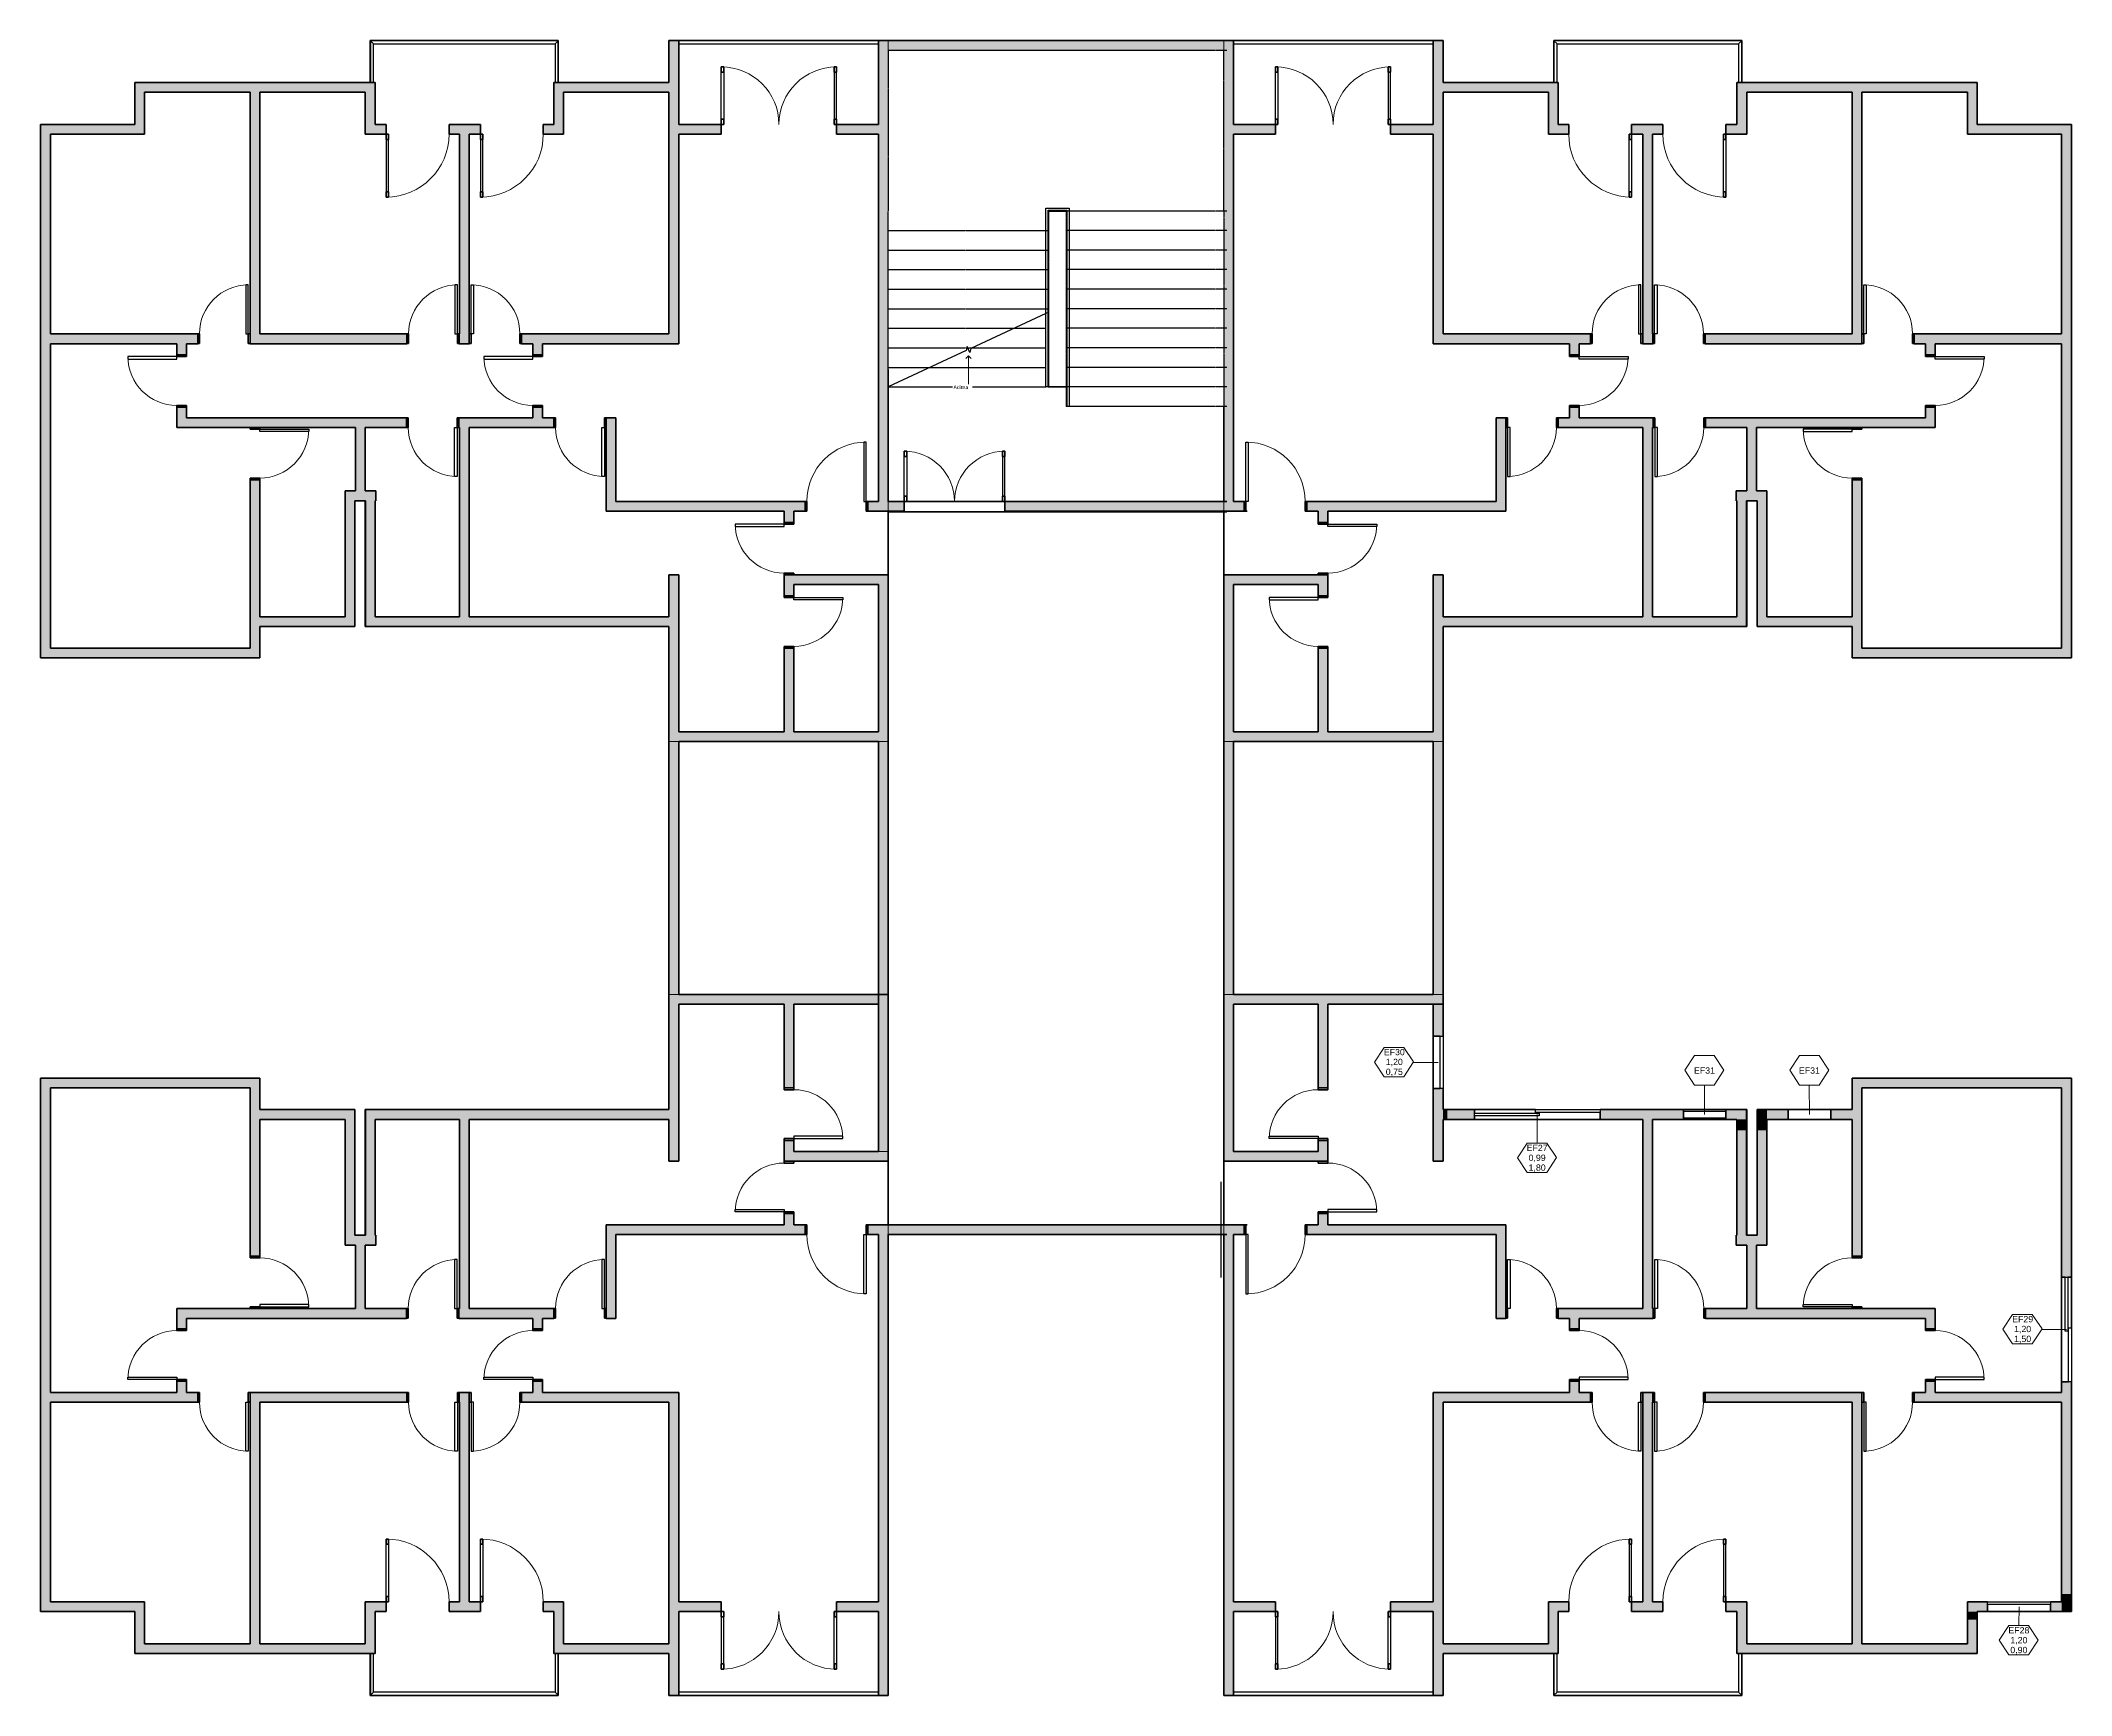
# Model space of a CAD drawing. Header units: millimetres. Extents: x -89199 to -43199, y 20435 to 81035.
# Drawn here: x -79742 to -50655, y 49135 to 72835 of the extents above; entities that cross this region are included whole.
import ezdxf

# ---------------------------------------------------------------- set-up
doc = ezdxf.new("R2010")
doc.units = ezdxf.units.MM
doc.linetypes.add('Oculto', pattern=[7.14375, 4.7625, -2.38125])
for name, color, linetype, lineweight in [('_Acima_ Linha de corte do corrimão', 7, 'Oculto', 25), ('A-DOOR', 31, 'Continuous', 25), ('A-DOOR-FRAM', 31, 'Continuous', 35), ('A-FLOR', 192, 'Continuous', 35), ('A-FLOR-HDLN', 190, 'Continuous', 13), ('A-GLAZ', 151, 'Continuous', 25), ('A-GLAZ-IDEN', 152, 'Continuous', 9), ('A-WALL', 113, 'Continuous', 35), ('A-WALL-PATT', 111, 'Continuous', 35), ('Corrimão', 7, 'Continuous', 25), ('Guarda-corpos', 7, 'Continuous', 25), ('S-BEAM', 12, 'Continuous', 25), ('S-STRS', 31, 'Continuous', 25), ('S-STRS-ANNO', 31, 'Continuous', 13), ('S-STRS-IDEN', 31, 'Continuous', 13), ('S-STRS-MBND', 31, 'Oculto', 25)]:
    doc.layers.add(name, color=color, linetype=linetype, lineweight=lineweight)
doc.styles.add('Arial', font='arial.ttf', dxfattribs={"height": 90})
doc.styles.add('Calibri', font='calibri.ttf', dxfattribs={"height": 54})

msp = doc.modelspace()

# ---------------------------------------------------------------- texts
at = {"layer": 'A-GLAZ-IDEN', "char_height": 90, "width": 359.19, "attachment_point": 2, "line_spacing_factor": 0.941778, "style": 'Arial'}
for s, insert in [('EF30\\P1,20\\P0,75', (-60353, 58394)), ('EF31', (-55910, 58130)), ('EF31', (-54407, 58130)), ('EF27\\P0,99\\P1,80', (-58307, 57022)), ('EF29\\P1,20\\P1,50', (-51353, 54569)), ('EF28\\P1,20\\P0,90', (-51407, 50113))]:
    msp.add_mtext(s, dxfattribs=dict(at, insert=insert))

# ---------------------------------------------------------------- blocks, each defined once
blk = doc.blocks.new('Porta-Interna-Única-2_Painel-Madeira - 700 x 2100mm-3154936-Planta baixa paredes')
at = {"layer": 'A-DOOR'}
for p, q in [((350, 767), (315, 767)), ((315, 767), (315, 67)), ((350, 67), (350, 767)), ((315, 67), (350, 67))]:
    blk.add_line(p, q, dxfattribs=at)
at = {"layer": 'A-DOOR', "lineweight": 13}
blk.add_arc((350, 67), 700, 90, 180, dxfattribs=at)
at = {"layer": 'A-DOOR-FRAM'}
for p, q in [((-350, 67), (-375, 67)), ((-375, 67), (-375, -73)), ((-350, -73), (-350, 67)), ((350, 67), (350, -73)), ((375, 67), (350, 67)), ((375, -73), (375, 67)), ((-375, -73), (-350, -73)), ((350, -73), (375, -73))]:
    blk.add_line(p, q, dxfattribs=at)
blk = doc.blocks.new('Porta-Interna-Única-2_Painel-Madeira - 700 x 2100mm-3166822-Planta baixa paredes')
at = {"layer": 'A-DOOR'}
for p, q in [((315, -67), (350, -67)), ((315, -767), (315, -67)), ((350, -67), (350, -767)), ((350, -767), (315, -767))]:
    blk.add_line(p, q, dxfattribs=at)
at = {"layer": 'A-DOOR', "lineweight": 13}
blk.add_arc((350, -67), 700, 180, 270, dxfattribs=at)
at = {"layer": 'A-DOOR-FRAM'}
for p, q in [((-375, 73), (-350, 73)), ((-375, -67), (-375, 73)), ((-350, 73), (-350, -67)), ((350, 73), (375, 73)), ((350, -67), (350, 73)), ((375, 73), (375, -67)), ((-350, -67), (-375, -67)), ((375, -67), (350, -67))]:
    blk.add_line(p, q, dxfattribs=at)
blk = doc.blocks.new('Porta-Interna-Única-2_Painel-Madeira - 900 x 2100mm 2-3167979-Planta baixa paredes')
at = {"layer": 'A-DOOR'}
for p, q in [((425, 917), (390, 917)), ((390, 917), (390, 67)), ((425, 67), (425, 917)), ((390, 67), (425, 67))]:
    blk.add_line(p, q, dxfattribs=at)
at = {"layer": 'A-DOOR', "lineweight": 13}
blk.add_arc((425, 67), 850, 90, 180, dxfattribs=at)
at = {"layer": 'A-DOOR-FRAM'}
for p, q in [((-425, 67), (-450, 67)), ((-450, 67), (-450, -73)), ((-425, -73), (-425, 67)), ((425, 67), (425, -73)), ((450, 67), (425, 67)), ((450, -73), (450, 67)), ((-450, -73), (-425, -73)), ((425, -73), (450, -73))]:
    blk.add_line(p, q, dxfattribs=at)
blk = doc.blocks.new('Porta de entrada dupla sem revestimento - 1640 x 2100mm-3183201-Planta baixa paredes')
at = {"layer": 'A-DOOR', "lineweight": 13}
for centre, start, end in [((-825, -70), 270, 360), ((825, -70), 180, 270)]:
    blk.add_arc(centre, 825, start, end, dxfattribs=at)
at = {"layer": 'A-DOOR-FRAM'}
for p, q in [((-790, -70), (-825, -70)), ((-825, -70), (-825, -145)), ((-790, -145), (-825, -145)), ((-790, -145), (-790, -70)), ((790, -145), (790, -70)), ((790, -70), (825, -70)), ((790, -145), (825, -145)), ((825, -70), (825, -145)), ((-790, -820), (-825, -820)), ((-825, -820), (-825, -895)), ((-790, -895), (-790, -820)), ((790, -820), (825, -820)), ((790, -895), (790, -820)), ((825, -820), (825, -895)), ((-790, -895), (-825, -895)), ((790, -895), (825, -895))]:
    blk.add_line(p, q, dxfattribs=at)
at = {"layer": 'A-DOOR-FRAM', "lineweight": 25}
for p, q in [((-825, -145), (-825, -820)), ((-790, -820), (-790, -145)), ((790, -820), (790, -145)), ((825, -145), (825, -820))]:
    blk.add_line(p, q, dxfattribs=at)
blk = doc.blocks.new('Porta de entrada única com revestimento - 900 x 2100mm-3173982-Planta baixa paredes')
at = {"layer": 'A-DOOR', "lineweight": 13}
blk.add_arc((450, 70), 900, 90, 180, dxfattribs=at)
at = {"layer": 'A-DOOR-FRAM'}
for p, q in [((415, 970), (450, 970)), ((415, 970), (415, 895)), ((415, 895), (450, 895)), ((450, 895), (450, 970)), ((415, 145), (450, 145)), ((415, 145), (415, 70)), ((415, 70), (450, 70)), ((450, 70), (450, 145))]:
    blk.add_line(p, q, dxfattribs=at)
at = {"layer": 'A-DOOR-FRAM', "lineweight": 25}
for p, q in [((415, 895), (415, 145)), ((450, 145), (450, 895))]:
    blk.add_line(p, q, dxfattribs=at)
blk = doc.blocks.new('Guarda-corpo - Guarda-corpo-3188745-Planta baixa paredes')
at = {"layer": 'Corrimão'}
for p, q in [((-59795, 49183), (-62655, 49183)), ((-62655, 49138), (-59795, 49138))]:
    blk.add_line(p, q, dxfattribs=at)
blk = doc.blocks.new('Guarda-corpo - Guarda-corpo-3190578-Planta baixa paredes')
at = {"layer": 'Corrimão'}
for p, q in [((-58067, 49735), (-58067, 49138)), ((-58022, 49183), (-58022, 49735)), ((-55422, 49735), (-55422, 49183)), ((-55377, 49138), (-55377, 49735)), ((-58067, 49138), (-58022, 49183)), ((-55422, 49183), (-58022, 49183)), ((-55377, 49138), (-55422, 49183)), ((-58067, 49138), (-55377, 49138))]:
    blk.add_line(p, q, dxfattribs=at)
blk = doc.blocks.new('Porta-Interna-Única-2_Painel-Madeira - 900 x 2100mm 2-3201281-Planta baixa paredes')
at = {"layer": 'A-DOOR'}
for p, q in [((390, -67), (425, -67)), ((390, -917), (390, -67)), ((425, -67), (425, -917)), ((425, -917), (390, -917))]:
    blk.add_line(p, q, dxfattribs=at)
at = {"layer": 'A-DOOR', "lineweight": 13}
blk.add_arc((425, -67), 850, 180, 270, dxfattribs=at)
at = {"layer": 'A-DOOR-FRAM'}
for p, q in [((-450, 73), (-425, 73)), ((-450, -67), (-450, 73)), ((-425, 73), (-425, -67)), ((425, 73), (450, 73)), ((425, -67), (425, 73)), ((450, 73), (450, -67)), ((-425, -67), (-450, -67)), ((450, -67), (425, -67))]:
    blk.add_line(p, q, dxfattribs=at)
blk = doc.blocks.new('Porta de entrada dupla sem revestimento - 1640 x 2100mm-3201288-Planta baixa paredes')
at = {"layer": 'A-DOOR', "lineweight": 13}
for centre, start, end in [((-825, 70), 0, 90), ((825, 70), 90, 180)]:
    blk.add_arc(centre, 825, start, end, dxfattribs=at)
at = {"layer": 'A-DOOR-FRAM'}
for p, q in [((-825, 820), (-825, 895)), ((-790, 895), (-825, 895)), ((-790, 895), (-790, 820)), ((790, 895), (825, 895)), ((790, 895), (790, 820)), ((825, 820), (825, 895)), ((-790, 820), (-825, 820)), ((790, 820), (825, 820)), ((-790, 145), (-825, 145)), ((-825, 70), (-825, 145)), ((-790, 70), (-825, 70)), ((-790, 145), (-790, 70)), ((790, 145), (825, 145)), ((790, 145), (790, 70)), ((790, 70), (825, 70)), ((825, 70), (825, 145))]:
    blk.add_line(p, q, dxfattribs=at)
at = {"layer": 'A-DOOR-FRAM', "lineweight": 25}
for p, q in [((-825, 145), (-825, 820)), ((-790, 820), (-790, 145)), ((790, 820), (790, 145)), ((825, 145), (825, 820))]:
    blk.add_line(p, q, dxfattribs=at)
blk = doc.blocks.new('Porta de entrada única com revestimento - 900 x 2100mm-3201287-Planta baixa paredes')
at = {"layer": 'A-DOOR', "lineweight": 13}
blk.add_arc((450, -70), 900, 180, 270, dxfattribs=at)
at = {"layer": 'A-DOOR-FRAM'}
for p, q in [((415, -145), (415, -70)), ((415, -70), (450, -70)), ((415, -145), (450, -145)), ((450, -70), (450, -145)), ((415, -895), (450, -895)), ((415, -970), (415, -895)), ((415, -970), (450, -970)), ((450, -895), (450, -970))]:
    blk.add_line(p, q, dxfattribs=at)
at = {"layer": 'A-DOOR-FRAM', "lineweight": 25}
for p, q in [((415, -895), (415, -145)), ((450, -145), (450, -895))]:
    blk.add_line(p, q, dxfattribs=at)
blk = doc.blocks.new('Guarda-corpo - Guarda-corpo-3201255-Planta baixa paredes')
at = {"layer": 'Corrimão'}
for p, q in [((-67785, 49183), (-70645, 49183)), ((-70645, 49138), (-67785, 49138))]:
    blk.add_line(p, q, dxfattribs=at)
blk = doc.blocks.new('Guarda-corpo - Guarda-corpo-3201263-Planta baixa paredes')
at = {"layer": 'Corrimão'}
for p, q in [((-75062, 49735), (-75062, 49138)), ((-75017, 49183), (-75017, 49735)), ((-72417, 49735), (-72417, 49183)), ((-72372, 49138), (-72372, 49735)), ((-75017, 49183), (-75062, 49138)), ((-72417, 49183), (-75017, 49183)), ((-72417, 49183), (-72372, 49138)), ((-75062, 49138), (-72372, 49138))]:
    blk.add_line(p, q, dxfattribs=at)
blk = doc.blocks.new('Guarda-corpo - Guarda-corpo-3206152-Planta baixa paredes')
at = {"layer": 'Corrimão'}
for p, q in [((-59795, 72833), (-62655, 72833)), ((-62655, 72788), (-59795, 72788))]:
    blk.add_line(p, q, dxfattribs=at)
blk = doc.blocks.new('Guarda-corpo - Guarda-corpo-3206160-Planta baixa paredes')
at = {"layer": 'Corrimão'}
for p, q in [((-58067, 72833), (-58067, 72235)), ((-58022, 72788), (-58067, 72833)), ((-55377, 72833), (-58067, 72833)), ((-58022, 72235), (-58022, 72788)), ((-58022, 72788), (-55422, 72788)), ((-55422, 72788), (-55377, 72833)), ((-55422, 72788), (-55422, 72235)), ((-55377, 72235), (-55377, 72833))]:
    blk.add_line(p, q, dxfattribs=at)
blk = doc.blocks.new('Guarda-corpo - Guarda-corpo-3210462-Planta baixa paredes')
at = {"layer": 'Corrimão'}
for p, q in [((-67785, 72833), (-70645, 72833)), ((-70645, 72788), (-67785, 72788))]:
    blk.add_line(p, q, dxfattribs=at)
blk = doc.blocks.new('Guarda-corpo - Guarda-corpo-3210467-Planta baixa paredes')
at = {"layer": 'Corrimão'}
for p, q in [((-72372, 72833), (-75062, 72833)), ((-75062, 72833), (-75017, 72788)), ((-75062, 72833), (-75062, 72235)), ((-75017, 72788), (-72417, 72788)), ((-75017, 72235), (-75017, 72788)), ((-72372, 72833), (-72417, 72788)), ((-72417, 72788), (-72417, 72235)), ((-72372, 72235), (-72372, 72833))]:
    blk.add_line(p, q, dxfattribs=at)
blk = doc.blocks.new('Guarda-corpo - Guarda-corpo-3213891-Planta baixa paredes')
at = {"layer": '_Acima_ Linha de corte do corrimão'}
for p, q in [((-65385, 70436), (-65055, 70436)), ((-65385, 70115), (-65385, 70436)), ((-65355, 70406), (-65085, 70406)), ((-65355, 70115), (-65355, 70406)), ((-65085, 70406), (-65085, 67595)), ((-65055, 70436), (-65055, 67595)), ((-65385, 68929), (-65385, 70115)), ((-65355, 68943), (-65355, 70115)), ((-65055, 67595), (-65085, 67595))]:
    blk.add_line(p, q, dxfattribs=at)
at = {"layer": 'Corrimão'}
for p, q in [((-65355, 68943), (-65385, 68929)), ((-65355, 68943), (-65385, 68929)), ((-65355, 68943), (-65385, 68929)), ((-65355, 68943), (-65385, 68929)), ((-65355, 67875), (-65355, 68943)), ((-65385, 67875), (-65385, 68929)), ((-65355, 67875), (-65385, 67875))]:
    blk.add_line(p, q, dxfattribs=at)
blk = doc.blocks.new('Porta de entrada dupla sem revestimento - 1440 x 2100mm-3215234-Planta baixa paredes')
at = {"layer": 'A-DOOR', "lineweight": 13}
for centre, start, end in [((-720, -70), 270, 360), ((720, -70), 180, 270)]:
    blk.add_arc(centre, 720, start, end, dxfattribs=at)
at = {"layer": 'A-DOOR-FRAM'}
for p, q in [((-685, -70), (-720, -70)), ((-720, -70), (-720, -145)), ((-685, -145), (-720, -145)), ((-685, -145), (-685, -70)), ((685, -145), (685, -70)), ((685, -70), (720, -70)), ((685, -145), (720, -145)), ((720, -70), (720, -145)), ((-685, -715), (-720, -715)), ((-720, -715), (-720, -790)), ((-685, -790), (-720, -790)), ((-685, -790), (-685, -715)), ((685, -715), (720, -715)), ((685, -790), (685, -715)), ((685, -790), (720, -790)), ((720, -715), (720, -790))]:
    blk.add_line(p, q, dxfattribs=at)
at = {"layer": 'A-DOOR-FRAM', "lineweight": 25}
for p, q in [((-720, -145), (-720, -715)), ((-685, -715), (-685, -145)), ((685, -715), (685, -145)), ((720, -145), (720, -715))]:
    blk.add_line(p, q, dxfattribs=at)
blk = doc.blocks.new('Janela de correr - 2 Painéis - Janela de correr - 2 Painéis-3159967-Planta baixa paredes')
at = {"layer": 'A-GLAZ'}
for p, q in [((-25, 20), (900, 20)), ((-25, -20), (-25, 20)), ((900, 20), (900, -20)), ((-900, -30), (25, -30)), ((-900, -70), (-900, -30)), ((25, -70), (-900, -70)), ((900, -20), (-25, -20)), ((25, -30), (25, -70))]:
    blk.add_line(p, q, dxfattribs=at)
blk = doc.blocks.new('Inclinar e virar janela - 1 Painel - Inclinar e virar janela - 1 Painel-3187386-Planta baixa paredes')
at = {"layer": 'A-GLAZ'}
for p, q in [((-450, -30), (450, -30)), ((-450, -70), (-450, -30)), ((450, -70), (-450, -70)), ((450, -30), (450, -70))]:
    blk.add_line(p, q, dxfattribs=at)
blk = doc.blocks.new('Janela de correr - 2 Painéis - Janela de correr - 2 Painéis 1_50m-3186933-Planta baixa paredes')
at = {"layer": 'A-GLAZ'}
for p, q in [((-25, 20), (750, 20)), ((-25, -20), (-25, 20)), ((750, 20), (750, -20)), ((-750, -30), (25, -30)), ((-750, -70), (-750, -30)), ((25, -70), (-750, -70)), ((750, -20), (-25, -20)), ((25, -30), (25, -70))]:
    blk.add_line(p, q, dxfattribs=at)
blk = doc.blocks.new('Inclinar e virar janela - 1 Painel - Inclinar e virar janela - 1 Painel 0_75m-3187403-Planta baixa paredes')
at = {"layer": 'A-GLAZ'}
for p, q in [((-375, 70), (375, 70)), ((-375, 30), (-375, 70)), ((375, 30), (-375, 30)), ((375, 70), (375, 30))]:
    blk.add_line(p, q, dxfattribs=at)
blk = doc.blocks.new('Identificador da janela - Identificador da janela-3406965-Planta baixa paredes')
at = {"layer": 'A-GLAZ-IDEN'}
for p, q in [((-9.5, 0.19), (-4.82, 7.21)), ((-4.82, -6.82), (-9.5, 0.19)), ((-4.82, 7.21), (4.53, 7.21)), ((4.53, 7.21), (9.21, 0.31)), ((4.53, -6.82), (9.21, 0.31)), ((-4.82, -6.82), (4.53, -6.82))]:
    blk.add_line(p, q, dxfattribs=at)

# ---------------------------------------------------------------- hatches: boundary and pattern name
at = {"layer": 'A-WALL-PATT'}
for points in [[(-70602, 68495), (-70602, 72835), (-70742, 72835), (-70742, 68495)], [(-67742, 66095), (-67602, 66095), (-67602, 72835), (-67742, 72835), (-67742, 66235)], [(-65302, 72695), (-62752, 72695), (-62752, 72835), (-67602, 72835), (-67602, 72695), (-66156, 72695)], [(-62655, 66095), (-62655, 72835), (-62795, 72835), (-62795, 66095)], [(-59655, 68495), (-59655, 72835), (-59795, 72835), (-59795, 68495)], [(-78252, 71635), (-78252, 72235), (-78392, 72235), (-78392, 71635)], [(-75808, 72095), (-74952, 72095), (-74952, 72235), (-78252, 72235), (-78252, 72095), (-76602, 72095)], [(-72252, 71635), (-72252, 72235), (-72392, 72235), (-72392, 71635)], [(-72252, 72095), (-70742, 72095), (-70742, 72235), (-72252, 72235)], [(-58145, 72095), (-58145, 72235), (-59655, 72235), (-59655, 72095), (-58922, 72095)], [(-58005, 71635), (-58005, 72235), (-58145, 72235), (-58145, 71635)], [(-53655, 72095), (-52145, 72095), (-52145, 72235), (-55445, 72235), (-55445, 72095), (-53795, 72095)], [(-52005, 71635), (-52005, 72235), (-52145, 72235), (-52145, 71635)], [(-76602, 68495), (-76602, 72095), (-76742, 72095), (-76742, 68495)], [(-75082, 71635), (-74952, 71635), (-74952, 72095), (-75092, 72095), (-75092, 71635)], [(-55315, 71635), (-55305, 71635), (-55305, 72095), (-55445, 72095), (-55445, 71635), (-55353, 71635)], [(-53795, 68495), (-53655, 68495), (-53655, 72095), (-53795, 72095), (-53795, 68573)], [(-79717, 64135), (-79602, 64135), (-79602, 71635), (-79742, 71635), (-79742, 64135)], [(-78310, 71495), (-78252, 71495), (-78252, 71635), (-79602, 71635), (-79602, 71495), (-78417, 71495)], [(-50795, 71495), (-50795, 71635), (-52145, 71635), (-52145, 71495), (-51219, 71495)], [(-50680, 64135), (-50655, 64135), (-50655, 71635), (-50795, 71635), (-50795, 64135)], [(-73742, 68635), (-73602, 68635), (-73602, 71495), (-73742, 71495), (-73742, 69159)], [(-56795, 68635), (-56655, 68635), (-56655, 71495), (-56795, 71495), (-56795, 69463)], [(-78806, 68495), (-77492, 68495), (-77492, 68635), (-79602, 68635), (-79602, 68495), (-78947, 68495)], [(-75059, 68495), (-74517, 68495), (-74517, 68635), (-76602, 68635), (-76602, 68495), (-75082, 68495)], [(-53840, 68495), (-53795, 68495), (-53795, 68635), (-55880, 68635), (-55880, 68495), (-55155, 68495)], [(-52605, 68495), (-50795, 68495), (-50795, 68635), (-52905, 68635), (-52905, 68495), (-52745, 68495)], [(-75232, 66385), (-75092, 66385), (-75092, 67295), (-75232, 67295), (-75232, 66518)], [(-73602, 64585), (-73602, 67295), (-73742, 67295), (-73742, 64585)], [(-71502, 66235), (-71502, 67435), (-71642, 67435), (-71642, 66235)], [(-58755, 66235), (-58755, 67435), (-58895, 67435), (-58895, 66235)], [(-56655, 64585), (-56655, 67295), (-56795, 67295), (-56795, 64585), (-56711, 64585)], [(-55305, 66385), (-55165, 66385), (-55165, 67295), (-55305, 67295)], [(-76602, 63995), (-76602, 66545), (-76742, 66545), (-76742, 63995)], [(-75092, 66245), (-74942, 66245), (-74942, 66385), (-75382, 66385), (-75382, 66245), (-75242, 66245)], [(-55315, 66245), (-55015, 66245), (-55015, 66385), (-55455, 66385), (-55455, 66245), (-55445, 66245)], [(-53795, 63995), (-53655, 63995), (-53655, 66545), (-53795, 66545), (-53795, 64135)], [(-75308, 64445), (-75242, 64445), (-75242, 66245), (-75382, 66245), (-75382, 64445)], [(-75092, 64585), (-74952, 64585), (-74952, 66245), (-75092, 66245), (-75092, 65247)], [(-55315, 64585), (-55305, 64585), (-55305, 66245), (-55445, 66245), (-55445, 64585)], [(-55155, 64445), (-55015, 64445), (-55015, 66245), (-55155, 66245), (-55155, 65317)], [(-70602, 62935), (-70602, 65185), (-70742, 65185), (-70742, 62935)], [(-68952, 65045), (-67602, 65045), (-67602, 65185), (-68952, 65185)], [(-61445, 65045), (-61445, 65185), (-62795, 65185), (-62795, 65045), (-61605, 65045)], [(-59795, 62935), (-59655, 62935), (-59655, 65185), (-59795, 65185), (-59795, 63234)], [(-67602, 62795), (-67602, 65045), (-67742, 65045), (-67742, 62795)], [(-62795, 62795), (-62655, 62795), (-62655, 65045), (-62795, 65045), (-62795, 62935)], [(-75382, 64445), (-75382, 64585), (-76602, 64585), (-76602, 64445), (-75643, 64445)], [(-75022, 64445), (-70742, 64445), (-70742, 64585), (-75092, 64585), (-75092, 64445), (-75082, 64445)], [(-55315, 64445), (-55305, 64445), (-55305, 64585), (-59655, 64585), (-59655, 64445), (-56711, 64445)], [(-55015, 64445), (-53795, 64445), (-53795, 64585), (-55015, 64585)], [(-76742, 63995), (-76742, 64135), (-79742, 64135), (-79742, 63995), (-76942, 63995)], [(-53655, 63995), (-50655, 63995), (-50655, 64135), (-53655, 64135)], [(-70602, 62795), (-67742, 62795), (-67742, 62935), (-70742, 62935), (-70742, 62795)], [(-59795, 62795), (-59655, 62795), (-59655, 62935), (-62655, 62935), (-62655, 62795), (-59873, 62795)], [(-70602, 59175), (-70602, 62795), (-70742, 62795), (-70742, 59175)], [(-67742, 56925), (-67602, 56925), (-67602, 62795), (-67742, 62795), (-67742, 56985)], [(-62795, 56925), (-62655, 56925), (-62655, 62795), (-62795, 62795), (-62795, 59068)], [(-59655, 59175), (-59655, 62795), (-59795, 62795), (-59795, 59175)], [(-67868, 59035), (-67742, 59035), (-67742, 59175), (-70742, 59175), (-70742, 59035), (-68952, 59035)], [(-59695, 59035), (-59655, 59035), (-59655, 59175), (-62655, 59175), (-62655, 59035), (-59795, 59035)], [(-70742, 56785), (-70602, 56785), (-70602, 59035), (-70742, 59035), (-70742, 57385)], [(-78765, 57835), (-76742, 57835), (-76742, 57975), (-79742, 57975), (-79742, 57835), (-78806, 57835)], [(-76602, 55425), (-76602, 57975), (-76742, 57975), (-76742, 55425)], [(-53795, 55425), (-53655, 55425), (-53655, 57975), (-53795, 57975), (-53795, 57594), (-53782, 57594), (-53782, 57229), (-53795, 57229), (-53795, 56405)], [(-50795, 57835), (-50655, 57835), (-50655, 57975), (-53655, 57975), (-53655, 57835), (-50935, 57835)], [(-79742, 50335), (-79602, 50335), (-79602, 57835), (-79742, 57835), (-79742, 50735)], [(-53795, 57229), (-53782, 57229), (-53782, 57594), (-53795, 57594), (-53795, 57385)], [(-76496, 57385), (-75382, 57385), (-75382, 57525), (-76602, 57525), (-76602, 57385)], [(-75382, 55725), (-75242, 55725), (-75242, 57525), (-75382, 57525), (-75382, 55795)], [(-70770, 57385), (-70742, 57385), (-70742, 57525), (-75092, 57525), (-75092, 57385), (-71080, 57385)], [(-75082, 55725), (-74952, 55725), (-74952, 57385), (-75092, 57385), (-75092, 55725)], [(-73602, 54675), (-73602, 57385), (-73742, 57385), (-73742, 54675)], [(-59795, 56785), (-59655, 56785), (-59655, 57385), (-59795, 57385), (-59795, 56985)], [(-59655, 57385), (-59594, 57385), (-59594, 57525), (-59655, 57525)], [(-56795, 54675), (-56655, 54675), (-56655, 57385), (-56795, 57385), (-56795, 54902)], [(-55445, 57229), (-55305, 57229), (-55305, 57385), (-55445, 57385)], [(-55015, 57229), (-55015, 57525), (-55155, 57525), (-55155, 57229)], [(-55315, 55725), (-55305, 55725), (-55305, 57229), (-55445, 57229), (-55445, 55725)], [(-55155, 55725), (-55015, 55725), (-55015, 57229), (-55155, 57229), (-55155, 56985)], [(-67742, 56785), (-67602, 56785), (-67602, 56925), (-68952, 56925), (-68952, 56785), (-68792, 56785)], [(-61605, 56785), (-61445, 56785), (-61445, 56925), (-62795, 56925), (-62795, 56785), (-62655, 56785)], [(-67602, 49135), (-67602, 55875), (-67742, 55875), (-67742, 49135)], [(-66156, 55735), (-62752, 55735), (-62752, 55875), (-67602, 55875), (-67602, 55735)], [(-62795, 49135), (-62655, 49135), (-62655, 55875), (-62795, 55875), (-62795, 50735)], [(-74942, 55585), (-74942, 55725), (-75382, 55725), (-75382, 55585), (-74952, 55585)], [(-75203, 54675), (-75092, 54675), (-75092, 55585), (-75232, 55585), (-75232, 54675)], [(-71642, 54535), (-71502, 54535), (-71502, 55735), (-71642, 55735), (-71642, 54675)], [(-58755, 54535), (-58755, 55735), (-58895, 55735), (-58895, 54535)], [(-55455, 55585), (-55015, 55585), (-55015, 55725), (-55455, 55725)], [(-55165, 54675), (-55165, 55585), (-55305, 55585), (-55305, 54675), (-55194, 54675)], [(-77652, 53335), (-77492, 53335), (-77492, 53475), (-79602, 53475), (-79602, 53335), (-78806, 53335)], [(-76742, 49875), (-76602, 49875), (-76602, 53475), (-76742, 53475), (-76742, 50042)], [(-75058, 53335), (-74517, 53335), (-74517, 53475), (-76602, 53475), (-76602, 53335), (-75082, 53335)], [(-73602, 50475), (-73602, 53335), (-73742, 53335), (-73742, 50475)], [(-70602, 49135), (-70602, 53475), (-70742, 53475), (-70742, 49135)], [(-59795, 49135), (-59655, 49135), (-59655, 53475), (-59795, 53475), (-59795, 49709)], [(-56655, 50475), (-56655, 53335), (-56795, 53335), (-56795, 50475)], [(-55375, 53335), (-53795, 53335), (-53795, 53475), (-55880, 53475), (-55880, 53335)], [(-53655, 49875), (-53655, 53475), (-53795, 53475), (-53795, 49875)], [(-52745, 53335), (-50795, 53335), (-50795, 53475), (-52905, 53475), (-52905, 53335)], [(-78252, 50335), (-78252, 50475), (-79602, 50475), (-79602, 50335), (-78392, 50335)], [(-78252, 49735), (-78252, 50335), (-78392, 50335), (-78392, 49735)], [(-75022, 49875), (-74952, 49875), (-74952, 50335), (-75092, 50335), (-75092, 49875), (-75023, 49875)], [(-72392, 49735), (-72252, 49735), (-72252, 50335), (-72392, 50335), (-72392, 49877)], [(-58005, 49735), (-58005, 50335), (-58145, 50335), (-58145, 49735), (-58070, 49735)], [(-55305, 49875), (-55305, 50335), (-55445, 50335), (-55445, 49875), (-55315, 49875)], [(-52127, 50221), (-52005, 50221), (-52005, 50335), (-52145, 50335), (-52145, 50221)], [(-50655, 50335), (-50655, 50587), (-50795, 50587), (-50795, 50335)], [(-52005, 49735), (-52005, 50221), (-52145, 50221), (-52145, 49735)], [(-78252, 49735), (-74952, 49735), (-74952, 49875), (-78252, 49875)], [(-70742, 49735), (-70742, 49875), (-72252, 49875), (-72252, 49735)], [(-58145, 49735), (-58145, 49875), (-59655, 49875), (-59655, 49735)], [(-52145, 49735), (-52145, 49875), (-55445, 49875), (-55445, 49735), (-53548, 49735)]]:
    msp.add_hatch(color=256, dxfattribs=at).paths.add_polyline_path(points, flags=0)
h = msp.add_hatch(color=256, dxfattribs=at)
h.paths.add_polyline_path([(-75092, 71495), (-74792, 71495), (-74792, 71635), (-75092, 71635), (-75092, 71567)], flags=0)
h.paths.add_polyline_path([(-73892, 71495), (-73442, 71495), (-73442, 71635), (-73892, 71635), (-73892, 71567)], flags=0)
h.paths.add_polyline_path([(-72252, 71495), (-72252, 71635), (-72542, 71635), (-72542, 71495), (-72481, 71495)], flags=0)
h = msp.add_hatch(color=256, dxfattribs=at)
h.paths.add_polyline_path([(-68342, 71495), (-67742, 71495), (-67742, 71635), (-68342, 71635), (-68342, 71567)], flags=0)
h.paths.add_polyline_path([(-70602, 71495), (-69992, 71495), (-69992, 71635), (-70602, 71635), (-70602, 71567)], flags=0)
h = msp.add_hatch(color=256, dxfattribs=at)
h.paths.add_polyline_path([(-59795, 71495), (-59795, 71635), (-60405, 71635), (-60405, 71495), (-59873, 71495)], flags=0)
h.paths.add_polyline_path([(-62293, 71495), (-62055, 71495), (-62055, 71635), (-62655, 71635), (-62655, 71495)], flags=0)
h = msp.add_hatch(color=256, dxfattribs=at)
h.paths.add_polyline_path([(-56955, 71495), (-56505, 71495), (-56505, 71635), (-56955, 71635), (-56955, 71567)], flags=0)
h.paths.add_polyline_path([(-55348, 71495), (-55305, 71495), (-55305, 71635), (-55605, 71635), (-55605, 71495), (-55368, 71495)], flags=0)
h.paths.add_polyline_path([(-58145, 71495), (-57855, 71495), (-57855, 71635), (-58145, 71635), (-58145, 71567)], flags=0)
h = msp.add_hatch(color=256, dxfattribs=at)
h.paths.add_polyline_path([(-77792, 67295), (-77652, 67295), (-77652, 67585), (-77792, 67585), (-77792, 67401)], flags=0)
h.paths.add_polyline_path([(-77652, 68335), (-77652, 68495), (-77792, 68495), (-77792, 68335)], flags=0)
h = msp.add_hatch(color=256, dxfattribs=at)
h.paths.add_polyline_path([(-74497, 68495), (-74497, 68635), (-74517, 68635), (-74517, 68495), (-74502, 68495)], flags=0)
h.paths.add_polyline_path([(-72481, 68495), (-70742, 68495), (-70742, 68635), (-72852, 68635), (-72852, 68495), (-72552, 68495)], flags=0)
h.paths.add_polyline_path([(-73742, 68495), (-73602, 68495), (-73602, 68635), (-73747, 68635), (-73747, 68495)], flags=0)
h = msp.add_hatch(color=256, dxfattribs=at)
h.paths.add_polyline_path([(-72552, 67435), (-72552, 67585), (-72692, 67585), (-72692, 67435)], flags=0)
h.paths.add_polyline_path([(-72552, 68335), (-72552, 68495), (-72692, 68495), (-72692, 68335)], flags=0)
h = msp.add_hatch(color=256, dxfattribs=at)
h.paths.add_polyline_path([(-56711, 68495), (-56650, 68495), (-56650, 68635), (-56795, 68635), (-56795, 68495)], flags=0)
h.paths.add_polyline_path([(-58831, 68495), (-57545, 68495), (-57545, 68635), (-59655, 68635), (-59655, 68495)], flags=0)
h.paths.add_polyline_path([(-55880, 68495), (-55880, 68635), (-55900, 68635), (-55900, 68495), (-55895, 68495)], flags=0)
h = msp.add_hatch(color=256, dxfattribs=at)
h.paths.add_polyline_path([(-57705, 67435), (-57705, 67585), (-57845, 67585), (-57845, 67435)], flags=0)
h.paths.add_polyline_path([(-57845, 68335), (-57705, 68335), (-57705, 68495), (-57845, 68495), (-57845, 68373)], flags=0)
h = msp.add_hatch(color=256, dxfattribs=at)
h.paths.add_polyline_path([(-52605, 67295), (-52605, 67585), (-52745, 67585), (-52745, 67295)], flags=0)
h.paths.add_polyline_path([(-52745, 68335), (-52605, 68335), (-52605, 68495), (-52745, 68495)], flags=0)
h = msp.add_hatch(color=256, dxfattribs=at)
h.paths.add_polyline_path([(-77652, 67295), (-74502, 67295), (-74502, 67435), (-77652, 67435), (-77652, 67401)], flags=0)
h.paths.add_polyline_path([(-72392, 67295), (-72392, 67435), (-73752, 67435), (-73752, 67295), (-72481, 67295)], flags=0)
h = msp.add_hatch(color=256, dxfattribs=at)
h.paths.add_polyline_path([(-58005, 67295), (-56645, 67295), (-56645, 67435), (-58005, 67435), (-58005, 67400)], flags=0)
h.paths.add_polyline_path([(-52745, 67295), (-52745, 67435), (-55895, 67435), (-55895, 67295), (-53548, 67295)], flags=0)
h = msp.add_hatch(color=256, dxfattribs=at)
h.paths.add_polyline_path([(-69092, 66095), (-68792, 66095), (-68792, 66235), (-71642, 66235), (-71642, 66095), (-69318, 66095)], flags=0)
h.paths.add_polyline_path([(-67742, 66095), (-67742, 66235), (-67892, 66235), (-67892, 66095)], flags=0)
h = msp.add_hatch(color=256, dxfattribs=at)
h.paths.add_polyline_path([(-69092, 62935), (-68952, 62935), (-68952, 64135), (-69092, 64135), (-69092, 62952)], flags=0)
h.paths.add_polyline_path([(-69092, 64885), (-68952, 64885), (-68952, 65185), (-69092, 65185), (-69092, 65045)], flags=0)
h.paths.add_polyline_path([(-68952, 65935), (-68952, 66095), (-69092, 66095), (-69092, 65935)], flags=0)
h = msp.add_hatch(color=256, dxfattribs=at)
h.paths.add_polyline_path([(-67598, 66095), (-67372, 66095), (-67372, 66235), (-67602, 66235), (-67602, 66095)], flags=0)
h.paths.add_polyline_path([(-62752, 66095), (-62752, 66235), (-65932, 66235), (-65932, 66095), (-62756, 66095)], flags=0)
h = msp.add_hatch(color=256, dxfattribs=at)
h.paths.add_polyline_path([(-61305, 66095), (-58755, 66095), (-58755, 66235), (-61605, 66235), (-61605, 66095), (-61445, 66095)], flags=0)
h.paths.add_polyline_path([(-62505, 66095), (-62505, 66235), (-62655, 66235), (-62655, 66095)], flags=0)
h = msp.add_hatch(color=256, dxfattribs=at)
h.paths.add_polyline_path([(-61305, 62935), (-61305, 64135), (-61445, 64135), (-61445, 62935)], flags=0)
h.paths.add_polyline_path([(-61445, 64885), (-61305, 64885), (-61305, 65185), (-61445, 65185), (-61445, 65045)], flags=0)
h.paths.add_polyline_path([(-61305, 65935), (-61305, 66095), (-61445, 66095), (-61445, 65935)], flags=0)
h = msp.add_hatch(color=256, dxfattribs=at)
h.paths.add_polyline_path([(-68952, 55875), (-68952, 56035), (-69092, 56035), (-69092, 55875)], flags=0)
h.paths.add_polyline_path([(-68952, 56785), (-68952, 57085), (-69092, 57085), (-69092, 56785)], flags=0)
h.paths.add_polyline_path([(-68952, 57835), (-68952, 59035), (-69092, 59035), (-69092, 57835)], flags=0)
h = msp.add_hatch(color=256, dxfattribs=at)
h.paths.add_polyline_path([(-61445, 55875), (-61305, 55875), (-61305, 56035), (-61445, 56035)], flags=0)
h.paths.add_polyline_path([(-61445, 56785), (-61305, 56785), (-61305, 57085), (-61445, 57085), (-61445, 56925)], flags=0)
h.paths.add_polyline_path([(-61305, 57835), (-61305, 59035), (-61445, 59035), (-61445, 57835)], flags=0)
h = msp.add_hatch(color=256, dxfattribs=at)
h.paths.add_polyline_path([(-59795, 57385), (-59655, 57385), (-59655, 57825), (-59795, 57825), (-59795, 57599)], flags=0)
h.paths.add_polyline_path([(-59695, 58575), (-59655, 58575), (-59655, 59035), (-59795, 59035), (-59795, 58575)], flags=0)
h = msp.add_hatch(color=256, dxfattribs=at)
h.paths.add_polyline_path([(-50655, 50587), (-50655, 53530), (-50795, 53530), (-50795, 50587)], flags=0)
h.paths.add_polyline_path([(-50795, 55364), (-50655, 55364), (-50655, 57835), (-50795, 57835), (-50795, 57183)], flags=0)
h = msp.add_hatch(color=256, dxfattribs=at)
h.paths.add_polyline_path([(-57196, 57385), (-56649, 57385), (-56649, 57525), (-57196, 57525)], flags=0)
h.paths.add_polyline_path([(-59317, 57385), (-59257, 57385), (-59257, 57525), (-59594, 57525), (-59594, 57385), (-59590, 57385)], flags=0)
h = msp.add_hatch(color=256, dxfattribs=at)
h.paths.add_polyline_path([(-57405, 57385), (-57196, 57385), (-57196, 57525), (-57405, 57525), (-57405, 57408)], flags=0)
h.paths.add_polyline_path([(-59257, 57385), (-59205, 57385), (-59205, 57525), (-59257, 57525), (-59257, 57408)], flags=0)
h = msp.add_hatch(color=256, dxfattribs=at)
h.paths.add_polyline_path([(-56358, 57385), (-56213, 57385), (-56213, 57525), (-56649, 57525), (-56649, 57385)], flags=0)
h.paths.add_polyline_path([(-55315, 57385), (-55305, 57385), (-55305, 57525), (-55603, 57525), (-55603, 57385), (-55445, 57385)], flags=0)
h = msp.add_hatch(color=256, dxfattribs=at)
h.paths.add_polyline_path([(-53901, 57385), (-53795, 57385), (-53795, 57525), (-54100, 57525), (-54100, 57385)], flags=0)
h.paths.add_polyline_path([(-55015, 57385), (-54710, 57385), (-54710, 57525), (-55015, 57525)], flags=0)
h = msp.add_hatch(color=256, dxfattribs=at)
h.paths.add_polyline_path([(-71106, 55735), (-68792, 55735), (-68792, 55875), (-71642, 55875), (-71642, 55735), (-71502, 55735)], flags=0)
h.paths.add_polyline_path([(-67892, 55735), (-67742, 55735), (-67742, 55875), (-67892, 55875)], flags=0)
h = msp.add_hatch(color=256, dxfattribs=at)
h.paths.add_polyline_path([(-58895, 55735), (-58755, 55735), (-58755, 55875), (-61605, 55875), (-61605, 55735), (-59291, 55735)], flags=0)
h.paths.add_polyline_path([(-62505, 55735), (-62505, 55875), (-62655, 55875), (-62655, 55735)], flags=0)
h = msp.add_hatch(color=256, dxfattribs=at)
h.paths.add_polyline_path([(-50795, 53530), (-50655, 53530), (-50655, 53625), (-50795, 53625)], flags=0)
h.paths.add_polyline_path([(-50655, 55125), (-50655, 55364), (-50795, 55364), (-50795, 55125), (-50705, 55125)], flags=0)
h = msp.add_hatch(color=256, dxfattribs=at)
h.paths.add_polyline_path([(-77792, 53475), (-77652, 53475), (-77652, 53635), (-77792, 53635), (-77792, 53598)], flags=0)
h.paths.add_polyline_path([(-77792, 54385), (-77652, 54385), (-77652, 54675), (-77792, 54675), (-77792, 54535)], flags=0)
h = msp.add_hatch(color=256, dxfattribs=at)
h.paths.add_polyline_path([(-75022, 54535), (-74502, 54535), (-74502, 54675), (-77652, 54675), (-77652, 54535), (-75070, 54535)], flags=0)
h.paths.add_polyline_path([(-73752, 54535), (-72392, 54535), (-72392, 54675), (-73752, 54675)], flags=0)
h = msp.add_hatch(color=256, dxfattribs=at)
h.paths.add_polyline_path([(-72552, 53475), (-72552, 53635), (-72692, 53635), (-72692, 53475)], flags=0)
h.paths.add_polyline_path([(-72552, 54385), (-72552, 54535), (-72692, 54535), (-72692, 54385)], flags=0)
h = msp.add_hatch(color=256, dxfattribs=at)
h.paths.add_polyline_path([(-52745, 54535), (-52745, 54675), (-55895, 54675), (-55895, 54535), (-53548, 54535)], flags=0)
h.paths.add_polyline_path([(-56645, 54535), (-56645, 54675), (-58005, 54675), (-58005, 54535), (-56655, 54535)], flags=0)
h = msp.add_hatch(color=256, dxfattribs=at)
h.paths.add_polyline_path([(-57845, 53475), (-57705, 53475), (-57705, 53635), (-57845, 53635), (-57845, 53598)], flags=0)
h.paths.add_polyline_path([(-57845, 54385), (-57705, 54385), (-57705, 54535), (-57845, 54535)], flags=0)
h = msp.add_hatch(color=256, dxfattribs=at)
h.paths.add_polyline_path([(-52745, 53475), (-52605, 53475), (-52605, 53635), (-52745, 53635)], flags=0)
h.paths.add_polyline_path([(-52605, 54385), (-52605, 54675), (-52745, 54675), (-52745, 54385)], flags=0)
h = msp.add_hatch(color=256, dxfattribs=at)
h.paths.add_polyline_path([(-73747, 53335), (-73602, 53335), (-73602, 53475), (-73747, 53475)], flags=0)
h.paths.add_polyline_path([(-74517, 53335), (-74497, 53335), (-74497, 53475), (-74517, 53475)], flags=0)
h.paths.add_polyline_path([(-71594, 53335), (-70742, 53335), (-70742, 53475), (-72852, 53475), (-72852, 53335), (-72481, 53335)], flags=0)
h = msp.add_hatch(color=256, dxfattribs=at)
h.paths.add_polyline_path([(-56650, 53335), (-56650, 53475), (-56795, 53475), (-56795, 53335), (-56655, 53335)], flags=0)
h.paths.add_polyline_path([(-58802, 53335), (-57545, 53335), (-57545, 53475), (-59655, 53475), (-59655, 53335)], flags=0)
h.paths.add_polyline_path([(-55895, 53335), (-55880, 53335), (-55880, 53475), (-55900, 53475), (-55900, 53335)], flags=0)
h = msp.add_hatch(color=256, dxfattribs=at)
h.paths.add_polyline_path([(-75028, 50335), (-74792, 50335), (-74792, 50475), (-75092, 50475), (-75092, 50335), (-75044, 50335)], flags=0)
h.paths.add_polyline_path([(-72392, 50335), (-72252, 50335), (-72252, 50475), (-72542, 50475), (-72542, 50335), (-72481, 50335)], flags=0)
h.paths.add_polyline_path([(-73892, 50335), (-73442, 50335), (-73442, 50475), (-73892, 50475)], flags=0)
h = msp.add_hatch(color=256, dxfattribs=at)
h.paths.add_polyline_path([(-67742, 50335), (-67742, 50475), (-68342, 50475), (-68342, 50335), (-68051, 50335)], flags=0)
h.paths.add_polyline_path([(-70602, 50335), (-69992, 50335), (-69992, 50475), (-70602, 50475)], flags=0)
h = msp.add_hatch(color=256, dxfattribs=at)
h.paths.add_polyline_path([(-59795, 50335), (-59795, 50475), (-60405, 50475), (-60405, 50335), (-59873, 50335)], flags=0)
h.paths.add_polyline_path([(-62655, 50335), (-62055, 50335), (-62055, 50475), (-62655, 50475)], flags=0)
h = msp.add_hatch(color=256, dxfattribs=at)
h.paths.add_polyline_path([(-55305, 50335), (-55305, 50475), (-55605, 50475), (-55605, 50335), (-55315, 50335)], flags=0)
h.paths.add_polyline_path([(-56505, 50335), (-56505, 50475), (-56955, 50475), (-56955, 50335), (-56655, 50335)], flags=0)
h.paths.add_polyline_path([(-58005, 50335), (-57855, 50335), (-57855, 50475), (-58145, 50475), (-58145, 50335)], flags=0)
h = msp.add_hatch(color=256, dxfattribs=at)
h.paths.add_polyline_path([(-52145, 50335), (-51855, 50335), (-51855, 50475), (-52145, 50475)], flags=0)
h.paths.add_polyline_path([(-50955, 50335), (-50795, 50335), (-50795, 50475), (-50955, 50475), (-50955, 50435)], flags=0)

# ---------------------------------------------------------------- linework, layer by layer
for p, q in [((-62838, 56491), (-62838, 55122)), ((-67602, 55875), (-67559, 55875)), ((-62795, 55875), (-62838, 55875))]:
    msp.add_line(p, q)
at = {"layer": 'A-FLOR'}
for p, q in [((-72327, 72835), (-75022, 72835)), ((-75022, 72835), (-75022, 72235)), ((-72327, 72235), (-72327, 72835)), ((-67742, 72835), (-70602, 72835)), ((-59795, 72835), (-62655, 72835)), ((-55375, 72835), (-58070, 72835)), ((-58070, 72835), (-58070, 72235)), ((-55375, 72235), (-55375, 72835)), ((-65052, 67875), (-65302, 67875)), ((-67602, 66095), (-67602, 65185)), ((-62752, 66085), (-67602, 66085)), ((-67337, 66235), (-66652, 66235)), ((-66652, 66235), (-65967, 66235)), ((-62795, 65185), (-62795, 66095)), ((-67602, 55875), (-67602, 56785)), ((-62795, 56785), (-62795, 55875)), ((-75022, 49735), (-75022, 49135)), ((-72327, 49135), (-72327, 49735)), ((-58070, 49735), (-58070, 49135)), ((-55375, 49135), (-55375, 49735)), ((-75022, 49135), (-72327, 49135)), ((-70602, 49135), (-67742, 49135)), ((-62655, 49135), (-59795, 49135)), ((-58070, 49135), (-55375, 49135))]:
    msp.add_line(p, q, dxfattribs=at)
at = {"layer": 'A-FLOR-HDLN'}
for p, q in [((-67602, 72696), (-67602, 72835)), ((-62795, 72695), (-62795, 72835)), ((-75092, 66245), (-75082, 66245)), ((-75082, 66245), (-75082, 64446)), ((-67602, 66096), (-67602, 66235)), ((-62795, 66235), (-62795, 66095)), ((-55315, 64445), (-55315, 66245)), ((-55315, 66245), (-55305, 66245)), ((-70742, 62795), (-70602, 62795)), ((-67742, 62795), (-67602, 62795)), ((-62795, 62795), (-62655, 62795)), ((-59795, 62795), (-59655, 62795)), ((-70602, 59175), (-70742, 59175)), ((-62655, 59175), (-62795, 59175)), ((-59655, 59175), (-59795, 59175)), ((-75082, 57525), (-75082, 55725)), ((-55315, 55725), (-55315, 57525)), ((-67602, 55736), (-67602, 55875)), ((-62795, 55875), (-62795, 55735)), ((-75082, 55725), (-75092, 55725)), ((-55305, 55725), (-55315, 55725))]:
    msp.add_line(p, q, dxfattribs=at)
at = {"layer": 'A-GLAZ-IDEN'}
for p, q in [((-59725, 58200), (-60075, 58200)), ((-55908, 57455), (-55912, 57877)), ((-54405, 57455), (-54409, 57877)), ((-58305, 57455), (-58309, 57047)), ((-50725, 54375), (-51075, 54375)), ((-51405, 50405), (-51409, 50137))]:
    msp.add_line(p, q, dxfattribs=at)
at = {"layer": 'A-WALL', "lineweight": 70}
for p, q in [((-70742, 72835), (-70742, 72235)), ((-70602, 72835), (-70742, 72835)), ((-70602, 71635), (-70602, 72835)), ((-67742, 72835), (-67742, 71635)), ((-62612, 72835), (-67742, 72835)), ((-62655, 71635), (-62655, 72835)), ((-59795, 72835), (-59795, 71635)), ((-59655, 72835), (-59795, 72835)), ((-59655, 72235), (-59655, 72835)), ((-78392, 72235), (-78392, 71635)), ((-74952, 72235), (-78392, 72235)), ((-74952, 71635), (-74952, 72235)), ((-72392, 72235), (-72392, 71635)), ((-70742, 72235), (-72392, 72235)), ((-58005, 72235), (-59655, 72235)), ((-58005, 71635), (-58005, 72235)), ((-52005, 72235), (-55445, 72235)), ((-55445, 72235), (-55445, 71635)), ((-52005, 71635), (-52005, 72235)), ((-78252, 71495), (-78252, 72095)), ((-78252, 72095), (-76742, 72095)), ((-76742, 72095), (-76742, 68635)), ((-76602, 72095), (-75092, 72095)), ((-76602, 68635), (-76602, 72095)), ((-75092, 72095), (-75092, 71495)), ((-72252, 71495), (-72252, 72095)), ((-72252, 72095), (-70742, 72095)), ((-70742, 72095), (-70742, 68635)), ((-59655, 72095), (-58145, 72095)), ((-59655, 68635), (-59655, 72095)), ((-58145, 72095), (-58145, 71495)), ((-55305, 72095), (-53795, 72095)), ((-55305, 71495), (-55305, 72095)), ((-53795, 72095), (-53795, 68635)), ((-53655, 72095), (-52145, 72095)), ((-53655, 68635), (-53655, 72095)), ((-52145, 72095), (-52145, 71495)), ((-79742, 71635), (-79742, 63995)), ((-78392, 71635), (-79742, 71635)), ((-74792, 71635), (-74952, 71635)), ((-74792, 71495), (-74792, 71635)), ((-73442, 71635), (-73892, 71635)), ((-73892, 71635), (-73892, 71495)), ((-73442, 71495), (-73442, 71635)), ((-72392, 71635), (-72542, 71635)), ((-72542, 71635), (-72542, 71495)), ((-69992, 71635), (-70602, 71635)), ((-69992, 71495), (-69992, 71635)), ((-67742, 71635), (-68342, 71635)), ((-68342, 71635), (-68342, 71495)), ((-62055, 71635), (-62655, 71635)), ((-62055, 71495), (-62055, 71635)), ((-59795, 71635), (-60405, 71635)), ((-60405, 71635), (-60405, 71495)), ((-57855, 71635), (-58005, 71635)), ((-57855, 71495), (-57855, 71635)), ((-56505, 71635), (-56955, 71635)), ((-56955, 71635), (-56955, 71495)), ((-56505, 71495), (-56505, 71635)), ((-55445, 71635), (-55605, 71635)), ((-55605, 71635), (-55605, 71495)), ((-50655, 71635), (-52005, 71635)), ((-50655, 63995), (-50655, 71635)), ((-79602, 68635), (-79602, 71495)), ((-79602, 71495), (-78252, 71495)), ((-75092, 71495), (-74792, 71495)), ((-73892, 71495), (-73742, 71495)), ((-73742, 71495), (-73742, 68635)), ((-73602, 71495), (-73442, 71495)), ((-73602, 68635), (-73602, 71495)), ((-72542, 71495), (-72252, 71495)), ((-70602, 68495), (-70602, 71495)), ((-70602, 71495), (-69992, 71495)), ((-68342, 71495), (-67742, 71495)), ((-67742, 71495), (-67742, 66235)), ((-62655, 66235), (-62655, 71495)), ((-62655, 71495), (-62055, 71495)), ((-60405, 71495), (-59795, 71495)), ((-59795, 71495), (-59795, 68495)), ((-58145, 71495), (-57855, 71495)), ((-56955, 71495), (-56795, 71495)), ((-56795, 71495), (-56795, 68635)), ((-56655, 71495), (-56505, 71495)), ((-56655, 68635), (-56655, 71495)), ((-55605, 71495), (-55305, 71495)), ((-52145, 71495), (-50795, 71495)), ((-50795, 71495), (-50795, 68635)), ((-77492, 68635), (-79602, 68635)), ((-79602, 64135), (-79602, 68495)), ((-79602, 68495), (-77792, 68495)), ((-77792, 68495), (-77792, 68335)), ((-77652, 68495), (-77492, 68495)), ((-77652, 68335), (-77652, 68495)), ((-76742, 68495), (-74497, 68495)), ((-74497, 68635), (-76602, 68635)), ((-73742, 68635), (-73747, 68635)), ((-73747, 68495), (-73602, 68495)), ((-70742, 68635), (-72852, 68635)), ((-72852, 68495), (-72692, 68495)), ((-72692, 68495), (-72692, 68335)), ((-72552, 68495), (-70602, 68495)), ((-72552, 68335), (-72552, 68495)), ((-59795, 68495), (-57845, 68495)), ((-57545, 68635), (-59655, 68635)), ((-57845, 68495), (-57845, 68335)), ((-57705, 68495), (-57545, 68495)), ((-57705, 68335), (-57705, 68495)), ((-56795, 68495), (-56650, 68495)), ((-56650, 68635), (-56655, 68635)), ((-53795, 68635), (-55900, 68635)), ((-55900, 68495), (-53655, 68495)), ((-50795, 68635), (-52905, 68635)), ((-52905, 68495), (-52745, 68495)), ((-52745, 68495), (-52745, 68335)), ((-52605, 68495), (-50795, 68495)), ((-52605, 68335), (-52605, 68495)), ((-50795, 68495), (-50795, 64135)), ((-67602, 67876), (-67602, 68127)), ((-67602, 66235), (-67602, 67875)), ((-77792, 67585), (-77792, 67295)), ((-77652, 67435), (-77652, 67585)), ((-72692, 67585), (-72692, 67435)), ((-72552, 67435), (-72552, 67585)), ((-62795, 67595), (-62795, 66235)), ((-57845, 67585), (-57845, 67435)), ((-57705, 67435), (-57705, 67585)), ((-52745, 67585), (-52745, 67435)), ((-52605, 67295), (-52605, 67585)), ((-77792, 67295), (-76742, 67295)), ((-74502, 67435), (-77652, 67435)), ((-76602, 67295), (-75232, 67295)), ((-75232, 67295), (-75232, 66385)), ((-75092, 67295), (-74502, 67295)), ((-75092, 66385), (-75092, 67295)), ((-72692, 67435), (-73752, 67435)), ((-73752, 67295), (-73742, 67295)), ((-73742, 67295), (-73742, 64585)), ((-73602, 67295), (-72392, 67295)), ((-73602, 64585), (-73602, 67295)), ((-72392, 67435), (-72552, 67435)), ((-71502, 67435), (-71642, 67435)), ((-71642, 67295), (-71642, 66095)), ((-71502, 66235), (-71502, 67435)), ((-58755, 67435), (-58895, 67435)), ((-58895, 67435), (-58895, 66235)), ((-58755, 66095), (-58755, 67295)), ((-57845, 67435), (-58005, 67435)), ((-58005, 67295), (-56795, 67295)), ((-56645, 67435), (-57705, 67435)), ((-56795, 67295), (-56795, 64585)), ((-56655, 67295), (-56645, 67295)), ((-56655, 64585), (-56655, 67295)), ((-52745, 67435), (-55895, 67435)), ((-55895, 67295), (-55305, 67295)), ((-55305, 67295), (-55305, 66385)), ((-55165, 67295), (-53795, 67295)), ((-55165, 66385), (-55165, 67295)), ((-53655, 67295), (-52605, 67295)), ((-76742, 66545), (-76742, 64135)), ((-76602, 64585), (-76602, 66545)), ((-75232, 66385), (-75382, 66385)), ((-75382, 66385), (-75382, 64585)), ((-74942, 66385), (-75092, 66385)), ((-74942, 66245), (-74942, 66385)), ((-55305, 66385), (-55455, 66385)), ((-55455, 66385), (-55455, 66245)), ((-55015, 66385), (-55165, 66385)), ((-55015, 64585), (-55015, 66385)), ((-53795, 66545), (-53795, 64585)), ((-53655, 64135), (-53655, 66545)), ((-75242, 66245), (-75092, 66245)), ((-75242, 64445), (-75242, 66245)), ((-75092, 66245), (-75092, 64445)), ((-74952, 64585), (-74952, 66245)), ((-74952, 66245), (-74942, 66245)), ((-71642, 66095), (-69092, 66095)), ((-68792, 66235), (-71502, 66235)), ((-69092, 66095), (-69092, 65935)), ((-68952, 66095), (-68792, 66095)), ((-68952, 65935), (-68952, 66095)), ((-67742, 66235), (-67892, 66235)), ((-67892, 66095), (-67602, 66095)), ((-67372, 66235), (-67602, 66235)), ((-67602, 66095), (-67372, 66095)), ((-67372, 66095), (-67372, 66235)), ((-62752, 66235), (-65932, 66235)), ((-65932, 66235), (-65932, 66095)), ((-65932, 66095), (-62462, 66095)), ((-62505, 66235), (-62655, 66235)), ((-58895, 66235), (-61605, 66235)), ((-61605, 66095), (-61445, 66095)), ((-61445, 66095), (-61445, 65935)), ((-61305, 66095), (-58755, 66095)), ((-61305, 65935), (-61305, 66095)), ((-55455, 66245), (-55445, 66245)), ((-55445, 66245), (-55445, 64585)), ((-55305, 64445), (-55305, 66245)), ((-55305, 66245), (-55155, 66245)), ((-55155, 66245), (-55155, 64445)), ((-70602, 65185), (-70742, 65185)), ((-70742, 65185), (-70742, 64585)), ((-70602, 62935), (-70602, 65185)), ((-69092, 65185), (-69092, 64885)), ((-67602, 65185), (-68952, 65185)), ((-67602, 59175), (-67602, 65185)), ((-62795, 65185), (-62795, 56785)), ((-61445, 65185), (-62795, 65185)), ((-61305, 64885), (-61305, 65185)), ((-59655, 65185), (-59795, 65185)), ((-59795, 65185), (-59795, 62935)), ((-59655, 64585), (-59655, 65185)), ((-68952, 65045), (-67742, 65045)), ((-68952, 64885), (-68952, 65045)), ((-67742, 65045), (-67742, 62935)), ((-62655, 65045), (-61445, 65045)), ((-62655, 62935), (-62655, 65045)), ((-61445, 65045), (-61445, 64885)), ((-75382, 64585), (-76602, 64585)), ((-73742, 64585), (-74952, 64585)), ((-70742, 64585), (-73602, 64585)), ((-56795, 64585), (-59655, 64585)), ((-55445, 64585), (-56655, 64585)), ((-53795, 64585), (-55015, 64585)), ((-76602, 64445), (-75242, 64445)), ((-76602, 63995), (-76602, 64445)), ((-75092, 64445), (-70742, 64445)), ((-70742, 64445), (-70742, 57525)), ((-59655, 64445), (-55305, 64445)), ((-59655, 58575), (-59655, 64445)), ((-55155, 64445), (-53795, 64445)), ((-53795, 64445), (-53795, 63995)), ((-79742, 63995), (-76602, 63995)), ((-76742, 64135), (-79602, 64135)), ((-69092, 64135), (-69092, 62935)), ((-68952, 62935), (-68952, 64135)), ((-61445, 64135), (-61445, 62935)), ((-61305, 62935), (-61305, 64135)), ((-53795, 63995), (-50655, 63995)), ((-50795, 64135), (-53655, 64135)), ((-69092, 62935), (-70602, 62935)), ((-67742, 62935), (-68952, 62935)), ((-61445, 62935), (-62655, 62935)), ((-59795, 62935), (-61305, 62935)), ((-70602, 62795), (-67742, 62795)), ((-70602, 59175), (-70602, 62795)), ((-67742, 62795), (-67742, 59175)), ((-62655, 59175), (-62655, 62795)), ((-62655, 62795), (-59795, 62795)), ((-59795, 62795), (-59795, 59175)), ((-67602, 59175), (-70602, 59175)), ((-62655, 59175), (-59795, 59175)), ((-70602, 59035), (-69092, 59035)), ((-70602, 56785), (-70602, 59035)), ((-69092, 59035), (-69092, 57835)), ((-68952, 59035), (-67742, 59035)), ((-68952, 57835), (-68952, 59035)), ((-62655, 56925), (-62655, 59035)), ((-62655, 59035), (-61445, 59035)), ((-61445, 59035), (-61445, 57835)), ((-61305, 59035), (-59655, 59035)), ((-61305, 57835), (-61305, 59035)), ((-59795, 59035), (-59795, 58575)), ((-59795, 58575), (-59695, 58575)), ((-76602, 57975), (-79742, 57975)), ((-79742, 57975), (-79742, 50335)), ((-76602, 57525), (-76602, 57975)), ((-53795, 57975), (-53795, 57525)), ((-50655, 57975), (-53795, 57975)), ((-50655, 57975), (-50655, 55125)), ((-79602, 57835), (-76742, 57835)), ((-79602, 53475), (-79602, 57835)), ((-76742, 57835), (-76742, 55425)), ((-59795, 56785), (-59795, 57825)), ((-59795, 57825), (-59695, 57825)), ((-59655, 57825), (-59655, 57525)), ((-53655, 55425), (-53655, 57835)), ((-53655, 57835), (-50795, 57835)), ((-50795, 57835), (-50795, 55125)), ((-75242, 57525), (-76602, 57525)), ((-76602, 57385), (-75382, 57385)), ((-76602, 55425), (-76602, 57385)), ((-75382, 57385), (-75382, 55585)), ((-75242, 55725), (-75242, 57525)), ((-70742, 57525), (-75092, 57525)), ((-75092, 57525), (-75092, 55725)), ((-74952, 57385), (-73742, 57385)), ((-74952, 55725), (-74952, 57385)), ((-73742, 57385), (-73742, 54675)), ((-73602, 57385), (-70742, 57385)), ((-73602, 54675), (-73602, 57385)), ((-70742, 57385), (-70742, 56785)), ((-59655, 57525), (-59205, 57525)), ((-59655, 56785), (-59655, 57385)), ((-59655, 57385), (-59205, 57385)), ((-59205, 57475), (-59205, 57525)), ((-59205, 57385), (-59205, 57435)), ((-57405, 57525), (-56213, 57525)), ((-57405, 57385), (-57405, 57485)), ((-57405, 57385), (-56795, 57385)), ((-56795, 57385), (-56795, 54675)), ((-56213, 57385), (-56655, 57385)), ((-56655, 54675), (-56655, 57385)), ((-56213, 57385), (-56213, 57525)), ((-55305, 57525), (-55603, 57525)), ((-55603, 57385), (-55603, 57525)), ((-55445, 57385), (-55603, 57385)), ((-55445, 55725), (-55445, 57385)), ((-55305, 55725), (-55305, 57525)), ((-55155, 55725), (-55155, 57525)), ((-55155, 57525), (-54710, 57525)), ((-55015, 55585), (-55015, 57385)), ((-55015, 57385), (-54710, 57385)), ((-54710, 57385), (-54710, 57525)), ((-53795, 57525), (-54100, 57525)), ((-54100, 57385), (-54100, 57525)), ((-53795, 57385), (-54100, 57385)), ((-53795, 55425), (-53795, 57385)), ((-69092, 57085), (-69092, 56785)), ((-68952, 56925), (-68952, 57085)), ((-61445, 57085), (-61445, 56925)), ((-61305, 56785), (-61305, 57085)), ((-70742, 56785), (-70602, 56785)), ((-67742, 56925), (-68952, 56925)), ((-68952, 56785), (-67602, 56785)), ((-67602, 56785), (-67602, 56925)), ((-62795, 56785), (-61445, 56785)), ((-61445, 56925), (-62655, 56925)), ((-59795, 56785), (-59655, 56785)), ((-69092, 55875), (-71642, 55875)), ((-71642, 55875), (-71642, 54675)), ((-69092, 56035), (-69092, 55875)), ((-68952, 55875), (-68952, 56035)), ((-68792, 55875), (-68952, 55875)), ((-67602, 55875), (-67892, 55875)), ((-62462, 55875), (-67602, 55875)), ((-61445, 55875), (-61605, 55875)), ((-61445, 56035), (-61445, 55875)), ((-61305, 55875), (-61305, 56035)), ((-58755, 55875), (-61305, 55875)), ((-58755, 54675), (-58755, 55875)), ((-75382, 55585), (-75232, 55585)), ((-75092, 55725), (-75242, 55725)), ((-75232, 55585), (-75232, 54675)), ((-75092, 55585), (-74942, 55585)), ((-75092, 54675), (-75092, 55585)), ((-74942, 55725), (-74952, 55725)), ((-74942, 55585), (-74942, 55725)), ((-71502, 55735), (-68792, 55735)), ((-71502, 54535), (-71502, 55735)), ((-67892, 55735), (-67742, 55735)), ((-67742, 55735), (-67742, 50475)), ((-67602, 55735), (-62752, 55735)), ((-67602, 49135), (-67602, 55735)), ((-62795, 55735), (-62795, 49135)), ((-62655, 50475), (-62655, 55735)), ((-62655, 55735), (-62505, 55735)), ((-61605, 55735), (-58895, 55735)), ((-58895, 55735), (-58895, 54535)), ((-55445, 55725), (-55455, 55725)), ((-55455, 55725), (-55455, 55585)), ((-55455, 55585), (-55305, 55585)), ((-55155, 55725), (-55305, 55725)), ((-55305, 55585), (-55305, 54675)), ((-55165, 55585), (-55015, 55585)), ((-55165, 54675), (-55165, 55585)), ((-50795, 55125), (-50745, 55125)), ((-50705, 55125), (-50655, 55125)), ((-77792, 54675), (-77792, 54385)), ((-76742, 54675), (-77792, 54675)), ((-77652, 54385), (-77652, 54535)), ((-77652, 54535), (-74502, 54535)), ((-75232, 54675), (-76602, 54675)), ((-74502, 54675), (-75092, 54675)), ((-73742, 54675), (-73752, 54675)), ((-73752, 54535), (-72692, 54535)), ((-72392, 54675), (-73602, 54675)), ((-72692, 54535), (-72692, 54385)), ((-72552, 54535), (-72392, 54535)), ((-72552, 54385), (-72552, 54535)), ((-71642, 54535), (-71502, 54535)), ((-58895, 54535), (-58755, 54535)), ((-56795, 54675), (-58005, 54675)), ((-58005, 54535), (-57845, 54535)), ((-57845, 54535), (-57845, 54385)), ((-57705, 54535), (-56645, 54535)), ((-57705, 54385), (-57705, 54535)), ((-56645, 54675), (-56655, 54675)), ((-55305, 54675), (-55895, 54675)), ((-55895, 54535), (-52745, 54535)), ((-53795, 54675), (-55165, 54675)), ((-52605, 54675), (-53655, 54675)), ((-52745, 54535), (-52745, 54385)), ((-52605, 54385), (-52605, 54675)), ((-77792, 53635), (-77792, 53475)), ((-77652, 53475), (-77652, 53635)), ((-72692, 53635), (-72692, 53475)), ((-72552, 53475), (-72552, 53635)), ((-57845, 53635), (-57845, 53475)), ((-57705, 53475), (-57705, 53635)), ((-52745, 53635), (-52745, 53475)), ((-52605, 53475), (-52605, 53635)), ((-50795, 53625), (-50795, 53475)), ((-50795, 53625), (-50695, 53625)), ((-50655, 50335), (-50655, 53625)), ((-77792, 53475), (-79602, 53475)), ((-79602, 50475), (-79602, 53335)), ((-79602, 53335), (-77492, 53335)), ((-77492, 53475), (-77652, 53475)), ((-74497, 53475), (-76742, 53475)), ((-76742, 53335), (-76742, 49875)), ((-76602, 49875), (-76602, 53335)), ((-76602, 53335), (-74497, 53335)), ((-73602, 53475), (-73747, 53475)), ((-73747, 53335), (-73742, 53335)), ((-73742, 53335), (-73742, 50475)), ((-73602, 50475), (-73602, 53335)), ((-72692, 53475), (-72852, 53475)), ((-72852, 53335), (-70742, 53335)), ((-70602, 53475), (-72552, 53475)), ((-70742, 53335), (-70742, 49875)), ((-70602, 50475), (-70602, 53475)), ((-59795, 53475), (-59795, 50475)), ((-57845, 53475), (-59795, 53475)), ((-59655, 49875), (-59655, 53335)), ((-59655, 53335), (-57545, 53335)), ((-57545, 53475), (-57705, 53475)), ((-56650, 53475), (-56795, 53475)), ((-56795, 53335), (-56795, 50475)), ((-56655, 53335), (-56650, 53335)), ((-56655, 50475), (-56655, 53335)), ((-53655, 53475), (-55900, 53475)), ((-55900, 53335), (-53795, 53335)), ((-53795, 53335), (-53795, 49875)), ((-53655, 49875), (-53655, 53335)), ((-52745, 53475), (-52905, 53475)), ((-52905, 53335), (-50795, 53335)), ((-50795, 53475), (-52605, 53475)), ((-50795, 50475), (-50795, 53335)), ((-79742, 50335), (-78392, 50335)), ((-78252, 50475), (-79602, 50475)), ((-78392, 50335), (-78392, 49735)), ((-78252, 49875), (-78252, 50475)), ((-75092, 50475), (-75092, 49875)), ((-74792, 50475), (-75092, 50475)), ((-74952, 49735), (-74952, 50335)), ((-74952, 50335), (-74792, 50335)), ((-74792, 50335), (-74792, 50475)), ((-73742, 50475), (-73892, 50475)), ((-73892, 50475), (-73892, 50335)), ((-73892, 50335), (-73442, 50335)), ((-73442, 50475), (-73602, 50475)), ((-73442, 50335), (-73442, 50475)), ((-72252, 50475), (-72542, 50475)), ((-72542, 50475), (-72542, 50335)), ((-72542, 50335), (-72392, 50335)), ((-72392, 50335), (-72392, 49735)), ((-72252, 49875), (-72252, 50475)), ((-69992, 50475), (-70602, 50475)), ((-70602, 49135), (-70602, 50335)), ((-70602, 50335), (-69992, 50335)), ((-69992, 50335), (-69992, 50475)), ((-67742, 50475), (-68342, 50475)), ((-68342, 50475), (-68342, 50335)), ((-68342, 50335), (-67742, 50335)), ((-67742, 50335), (-67742, 49135)), ((-62055, 50475), (-62655, 50475)), ((-62655, 49135), (-62655, 50335)), ((-62655, 50335), (-62055, 50335)), ((-62055, 50335), (-62055, 50475)), ((-59795, 50475), (-60405, 50475)), ((-60405, 50475), (-60405, 50335)), ((-60405, 50335), (-59795, 50335)), ((-59795, 50335), (-59795, 49135)), ((-57855, 50475), (-58145, 50475)), ((-58145, 50475), (-58145, 49875)), ((-58005, 50335), (-57855, 50335)), ((-58005, 49735), (-58005, 50335)), ((-57855, 50335), (-57855, 50475)), ((-56795, 50475), (-56955, 50475)), ((-56955, 50475), (-56955, 50335)), ((-56955, 50335), (-56505, 50335)), ((-56505, 50475), (-56655, 50475)), ((-56505, 50335), (-56505, 50475)), ((-55305, 50475), (-55605, 50475)), ((-55605, 50475), (-55605, 50335)), ((-55605, 50335), (-55445, 50335)), ((-55445, 50335), (-55445, 49735)), ((-55305, 49875), (-55305, 50475)), ((-52145, 50475), (-51855, 50475)), ((-52145, 49875), (-52145, 50475)), ((-52005, 50335), (-51855, 50335)), ((-52005, 49735), (-52005, 50335)), ((-51855, 50435), (-51855, 50335)), ((-50795, 50475), (-50955, 50475)), ((-50955, 50435), (-50955, 50335)), ((-50655, 50335), (-50955, 50335)), ((-76742, 49875), (-78252, 49875)), ((-75092, 49875), (-76602, 49875)), ((-70742, 49875), (-72252, 49875)), ((-58145, 49875), (-59655, 49875)), ((-53795, 49875), (-55305, 49875)), ((-52145, 49875), (-53655, 49875)), ((-78392, 49735), (-74952, 49735)), ((-72392, 49735), (-70742, 49735)), ((-70742, 49735), (-70742, 49135)), ((-59655, 49735), (-58005, 49735)), ((-59655, 49135), (-59655, 49735)), ((-55445, 49735), (-52005, 49735)), ((-70742, 49135), (-70602, 49135)), ((-67742, 49135), (-67602, 49135)), ((-62795, 49135), (-62655, 49135)), ((-59795, 49135), (-59655, 49135))]:
    msp.add_line(p, q, dxfattribs=at)
at = {"layer": 'A-WALL'}
for p, q in [((-67742, 59175), (-67742, 56925)), ((-67602, 56925), (-67602, 59175)), ((-59795, 57825), (-59795, 58575)), ((-59205, 57525), (-58330, 57525)), ((-57405, 57385), (-59205, 57385)), ((-56213, 57525), (-55603, 57525)), ((-55603, 57385), (-56213, 57385)), ((-54710, 57525), (-54100, 57525)), ((-54100, 57385), (-54710, 57385)), ((-50795, 53625), (-50795, 55125)), ((-50655, 55125), (-50655, 54400)), ((-50955, 50335), (-51855, 50335))]:
    msp.add_line(p, q, dxfattribs=at)
at = {"layer": 'A-WALL', "lineweight": 13}
msp.add_line((-67742, 56925), (-67602, 56925), dxfattribs=at)
at = {"layer": 'S-BEAM'}
for p, q in [((-56213, 57502), (-55603, 57502)), ((-56213, 57408), (-55603, 57408))]:
    msp.add_line(p, q, dxfattribs=at)
at = {"layer": 'S-STRS'}
for p, q in [((-65302, 68715), (-65302, 68948)), ((-65800, 68715), (-65342, 68715)), ((-65800, 68715), (-65342, 68715)), ((-65312, 68715), (-65302, 68715)), ((-65312, 68715), (-65302, 68715)), ((-65302, 68435), (-65302, 68715)), ((-66476, 68435), (-66463, 68435)), ((-66476, 68435), (-66463, 68435)), ((-66401, 68435), (-65342, 68435)), ((-66401, 68435), (-65342, 68435)), ((-65312, 68435), (-65302, 68435)), ((-65312, 68435), (-65302, 68435)), ((-65302, 68155), (-65302, 68435)), ((-67001, 68155), (-65342, 68155)), ((-67001, 68155), (-65342, 68155)), ((-65312, 68155), (-65302, 68155)), ((-65312, 68155), (-65302, 68155)), ((-65302, 67875), (-65302, 68155)), ((-67602, 67875), (-65342, 67875)), ((-67602, 67875), (-65342, 67875)), ((-65312, 67875), (-65302, 67875)), ((-65312, 67875), (-65302, 67875))]:
    msp.add_line(p, q, dxfattribs=at)
at = {"layer": 'S-STRS-ANNO'}
for p, q in [((-66452, 68322), (-66489, 68284)), ((-66452, 68155), (-66452, 68322)), ((-66452, 68322), (-66414, 68284)), ((-66452, 67875), (-66452, 68155))]:
    msp.add_line(p, q, dxfattribs=at)
at = {"layer": 'S-STRS-MBND'}
for p, q in [((-67602, 72695), (-67602, 70395)), ((-62752, 72695), (-67602, 72695)), ((-62795, 70395), (-62795, 72695)), ((-67602, 68127), (-67602, 70395)), ((-65302, 70395), (-65052, 70395)), ((-65302, 68948), (-65302, 70395)), ((-65042, 70395), (-65052, 70395)), ((-65052, 70395), (-65052, 67595)), ((-65042, 70395), (-65052, 70395)), ((-65012, 70395), (-65042, 70395)), ((-65012, 70395), (-65042, 70395)), ((-62752, 70395), (-65012, 70395)), ((-62752, 70395), (-65012, 70395)), ((-62795, 70395), (-62795, 67595)), ((-67602, 70115), (-65342, 70115)), ((-67602, 70115), (-65342, 70115)), ((-65342, 70115), (-65312, 70115)), ((-65342, 70115), (-65312, 70115)), ((-65312, 70115), (-65302, 70115)), ((-65312, 70115), (-65302, 70115)), ((-65042, 70115), (-65052, 70115)), ((-65042, 70115), (-65052, 70115)), ((-65012, 70115), (-65042, 70115)), ((-65012, 70115), (-65042, 70115)), ((-62752, 70115), (-65012, 70115)), ((-62752, 70115), (-65012, 70115)), ((-67602, 69835), (-65342, 69835)), ((-67602, 69835), (-65342, 69835)), ((-65342, 69835), (-65312, 69835)), ((-65342, 69835), (-65312, 69835)), ((-65312, 69835), (-65302, 69835)), ((-65312, 69835), (-65302, 69835)), ((-65042, 69835), (-65052, 69835)), ((-65042, 69835), (-65052, 69835)), ((-65012, 69835), (-65042, 69835)), ((-65012, 69835), (-65042, 69835)), ((-62752, 69835), (-65012, 69835)), ((-62752, 69835), (-65012, 69835)), ((-67602, 69555), (-65342, 69555)), ((-67602, 69555), (-65342, 69555)), ((-65342, 69555), (-65312, 69555)), ((-65342, 69555), (-65312, 69555)), ((-65312, 69555), (-65302, 69555)), ((-65312, 69555), (-65302, 69555)), ((-65042, 69555), (-65052, 69555)), ((-65042, 69555), (-65052, 69555)), ((-65012, 69555), (-65042, 69555)), ((-65012, 69555), (-65042, 69555)), ((-62752, 69555), (-65012, 69555)), ((-62752, 69555), (-65012, 69555)), ((-67602, 69275), (-65342, 69275)), ((-67602, 69275), (-65342, 69275)), ((-65342, 69275), (-65312, 69275)), ((-65342, 69275), (-65312, 69275)), ((-65312, 69275), (-65302, 69275)), ((-65312, 69275), (-65302, 69275)), ((-65042, 69275), (-65052, 69275)), ((-65042, 69275), (-65052, 69275)), ((-65012, 69275), (-65042, 69275)), ((-65012, 69275), (-65042, 69275)), ((-62752, 69275), (-65012, 69275)), ((-62752, 69275), (-65012, 69275)), ((-67602, 68995), (-65342, 68995)), ((-67602, 68995), (-65342, 68995)), ((-65342, 68995), (-65312, 68995)), ((-65342, 68995), (-65312, 68995)), ((-65312, 68995), (-65302, 68995)), ((-65312, 68995), (-65302, 68995)), ((-65042, 68995), (-65052, 68995)), ((-65042, 68995), (-65052, 68995)), ((-65012, 68995), (-65042, 68995)), ((-65012, 68995), (-65042, 68995)), ((-62752, 68995), (-65012, 68995)), ((-62752, 68995), (-65012, 68995)), ((-67602, 68715), (-65801, 68715)), ((-67602, 68715), (-65801, 68715)), ((-65042, 68715), (-65052, 68715)), ((-65042, 68715), (-65052, 68715)), ((-65012, 68715), (-65042, 68715)), ((-65012, 68715), (-65042, 68715)), ((-62752, 68715), (-65012, 68715)), ((-62752, 68715), (-65012, 68715)), ((-67602, 68435), (-66476, 68435)), ((-67602, 68435), (-66476, 68435)), ((-66463, 68435), (-66401, 68435)), ((-66463, 68435), (-66401, 68435)), ((-65042, 68435), (-65052, 68435)), ((-65042, 68435), (-65052, 68435)), ((-65012, 68435), (-65042, 68435)), ((-65012, 68435), (-65042, 68435)), ((-62752, 68435), (-65012, 68435)), ((-62752, 68435), (-65012, 68435)), ((-67602, 68155), (-67002, 68155)), ((-67602, 68155), (-67002, 68155)), ((-65042, 68155), (-65052, 68155)), ((-65042, 68155), (-65052, 68155)), ((-65012, 68155), (-65042, 68155)), ((-65012, 68155), (-65042, 68155)), ((-62752, 68155), (-65012, 68155)), ((-62752, 68155), (-65012, 68155)), ((-65042, 67875), (-65052, 67875)), ((-65042, 67875), (-65052, 67875)), ((-65012, 67875), (-65042, 67875)), ((-65012, 67875), (-65042, 67875)), ((-62752, 67875), (-65012, 67875)), ((-62752, 67875), (-65012, 67875)), ((-65042, 67595), (-65052, 67595)), ((-62752, 67595), (-65012, 67595))]:
    msp.add_line(p, q, dxfattribs=at)
at = {"layer": 'S-STRS-MBND', "linetype": 'Continuous'}
for p, q in [((-65302, 68948), (-65312, 68943)), ((-65342, 68929), (-66418, 68428)), ((-66486, 68396), (-67602, 67875)), ((-66472, 68454), (-66486, 68396)), ((-66432, 68369), (-66472, 68454)), ((-66418, 68428), (-66432, 68369))]:
    msp.add_line(p, q, dxfattribs=at)

# ---------------------------------------------------------------- block references
at = {"layer": 'A-DOOR'}
for name, p, rotation in [('Porta de entrada dupla sem revestimento - 1640 x 2100mm-3183201-Planta baixa paredes', (-69167, 71565), 180), ('Porta de entrada única com revestimento - 900 x 2100mm-3173982-Planta baixa paredes', (-74342, 71565), 180), ('Porta de entrada única com revestimento - 900 x 2100mm-3173982-Planta baixa paredes', (-72992, 71565), 180), ('Porta-Interna-Única-2_Painel-Madeira - 700 x 2100mm-3166822-Planta baixa paredes', (-73227, 68569), 180), ('Porta-Interna-Única-2_Painel-Madeira - 700 x 2100mm-3166822-Planta baixa paredes', (-56275, 68569), 180), ('Porta-Interna-Única-2_Painel-Madeira - 700 x 2100mm-3166822-Planta baixa paredes', (-53280, 68569), 180), ('Porta-Interna-Única-2_Painel-Madeira - 700 x 2100mm-3154936-Planta baixa paredes', (-77725, 67960), 90), ('Porta-Interna-Única-2_Painel-Madeira - 700 x 2100mm-3154936-Planta baixa paredes', (-72625, 67960), 90), ('Porta-Interna-Única-2_Painel-Madeira - 700 x 2100mm-3166822-Planta baixa paredes', (-57772, 67960), 90), ('Porta-Interna-Única-2_Painel-Madeira - 700 x 2100mm-3166822-Planta baixa paredes', (-52672, 67960), 90), ('Porta-Interna-Única-2_Painel-Madeira - 700 x 2100mm-3166822-Planta baixa paredes', (-76669, 66920), 90), ('Porta-Interna-Única-2_Painel-Madeira - 700 x 2100mm-3154936-Planta baixa paredes', (-58380, 67362), 180), ('Porta-Interna-Única-2_Painel-Madeira - 700 x 2100mm-3154936-Planta baixa paredes', (-56270, 67362), 180), ('Porta-Interna-Única-2_Painel-Madeira - 700 x 2100mm-3154936-Planta baixa paredes', (-53728, 66920), 90), ('Porta de entrada dupla sem revestimento - 1440 x 2100mm-3215234-Planta baixa paredes', (-66652, 66165), 180), ('Porta-Interna-Única-2_Painel-Madeira - 900 x 2100mm 2-3201281-Planta baixa paredes', (-62055, 66169), 180), ('Porta-Interna-Única-2_Painel-Madeira - 700 x 2100mm-3154936-Planta baixa paredes', (-69025, 65560), 89.99999999999984), ('Porta-Interna-Única-2_Painel-Madeira - 700 x 2100mm-3166822-Planta baixa paredes', (-61372, 65560), 90.00000000000017), ('Porta-Interna-Única-2_Painel-Madeira - 700 x 2100mm-3166822-Planta baixa paredes', (-69019, 64510), 89.99999999999984), ('Porta-Interna-Única-2_Painel-Madeira - 700 x 2100mm-3154936-Planta baixa paredes', (-61378, 64510), 90.00000000000017), ('Porta-Interna-Única-2_Painel-Madeira - 700 x 2100mm-3154936-Planta baixa paredes', (-69019, 57460), 270.0000000000002), ('Porta-Interna-Única-2_Painel-Madeira - 700 x 2100mm-3166822-Planta baixa paredes', (-61378, 57460), 269.9999999999998), ('Porta-Interna-Única-2_Painel-Madeira - 700 x 2100mm-3166822-Planta baixa paredes', (-69025, 56410), 270.0000000000002), ('Porta-Interna-Única-2_Painel-Madeira - 700 x 2100mm-3154936-Planta baixa paredes', (-61372, 56410), 269.9999999999998), ('Porta-Interna-Única-2_Painel-Madeira - 900 x 2100mm 2-3167979-Planta baixa paredes', (-62055, 55802), 180), ('Porta-Interna-Única-2_Painel-Madeira - 700 x 2100mm-3154936-Planta baixa paredes', (-76669, 55050), 270), ('Porta-Interna-Única-2_Painel-Madeira - 700 x 2100mm-3166822-Planta baixa paredes', (-58380, 54609), 180), ('Porta-Interna-Única-2_Painel-Madeira - 700 x 2100mm-3166822-Planta baixa paredes', (-56270, 54609), 180), ('Porta-Interna-Única-2_Painel-Madeira - 700 x 2100mm-3166822-Planta baixa paredes', (-53728, 55050), 270), ('Porta-Interna-Única-2_Painel-Madeira - 700 x 2100mm-3166822-Planta baixa paredes', (-77725, 54010), 270), ('Porta-Interna-Única-2_Painel-Madeira - 700 x 2100mm-3166822-Planta baixa paredes', (-72625, 54010), 270), ('Porta-Interna-Única-2_Painel-Madeira - 700 x 2100mm-3154936-Planta baixa paredes', (-57772, 54010), 270), ('Porta-Interna-Única-2_Painel-Madeira - 700 x 2100mm-3154936-Planta baixa paredes', (-52672, 54010), 270), ('Porta-Interna-Única-2_Painel-Madeira - 700 x 2100mm-3154936-Planta baixa paredes', (-73227, 53402), 180), ('Porta-Interna-Única-2_Painel-Madeira - 700 x 2100mm-3154936-Planta baixa paredes', (-56275, 53402), 180), ('Porta-Interna-Única-2_Painel-Madeira - 700 x 2100mm-3154936-Planta baixa paredes', (-53280, 53402), 180), ('Porta de entrada única com revestimento - 900 x 2100mm-3201287-Planta baixa paredes', (-74342, 50405), 180), ('Porta de entrada única com revestimento - 900 x 2100mm-3201287-Planta baixa paredes', (-72992, 50405), 180), ('Porta de entrada dupla sem revestimento - 1640 x 2100mm-3201288-Planta baixa paredes', (-69167, 50405), 180)]:
    msp.add_blockref(name, p, dxfattribs=dict(at, rotation=rotation))
for name, p in [('Porta de entrada dupla sem revestimento - 1640 x 2100mm-3201288-Planta baixa paredes', (-61230, 71565)), ('Porta de entrada única com revestimento - 900 x 2100mm-3201287-Planta baixa paredes', (-57405, 71565)), ('Porta de entrada única com revestimento - 900 x 2100mm-3201287-Planta baixa paredes', (-56055, 71565)), ('Porta-Interna-Única-2_Painel-Madeira - 700 x 2100mm-3154936-Planta baixa paredes', (-77117, 68569)), ('Porta-Interna-Única-2_Painel-Madeira - 700 x 2100mm-3154936-Planta baixa paredes', (-74122, 68569)), ('Porta-Interna-Única-2_Painel-Madeira - 700 x 2100mm-3154936-Planta baixa paredes', (-57170, 68569)), ('Porta-Interna-Única-2_Painel-Madeira - 700 x 2100mm-3166822-Planta baixa paredes', (-74127, 67362)), ('Porta-Interna-Única-2_Painel-Madeira - 700 x 2100mm-3166822-Planta baixa paredes', (-72017, 67362)), ('Porta-Interna-Única-2_Painel-Madeira - 900 x 2100mm 2-3167979-Planta baixa paredes', (-68342, 66169)), ('Porta-Interna-Única-2_Painel-Madeira - 900 x 2100mm 2-3201281-Planta baixa paredes', (-68342, 55802)), ('Porta-Interna-Única-2_Painel-Madeira - 700 x 2100mm-3154936-Planta baixa paredes', (-74127, 54609)), ('Porta-Interna-Única-2_Painel-Madeira - 700 x 2100mm-3154936-Planta baixa paredes', (-72017, 54609)), ('Porta-Interna-Única-2_Painel-Madeira - 700 x 2100mm-3166822-Planta baixa paredes', (-77117, 53402)), ('Porta-Interna-Única-2_Painel-Madeira - 700 x 2100mm-3166822-Planta baixa paredes', (-74122, 53402)), ('Porta-Interna-Única-2_Painel-Madeira - 700 x 2100mm-3166822-Planta baixa paredes', (-57170, 53402)), ('Porta de entrada única com revestimento - 900 x 2100mm-3173982-Planta baixa paredes', (-57405, 50405)), ('Porta de entrada única com revestimento - 900 x 2100mm-3173982-Planta baixa paredes', (-56055, 50405)), ('Porta de entrada dupla sem revestimento - 1640 x 2100mm-3183201-Planta baixa paredes', (-61230, 50405))]:
    msp.add_blockref(name, p, dxfattribs=at)
at = {"layer": 'A-GLAZ'}
for name, p, rotation in [('Inclinar e virar janela - 1 Painel - Inclinar e virar janela - 1 Painel 0_75m-3187403-Planta baixa paredes', (-59725, 58200), 270), ('Janela de correr - 2 Painéis - Janela de correr - 2 Painéis-3159967-Planta baixa paredes', (-58305, 57455), 180), ('Janela de correr - 2 Painéis - Janela de correr - 2 Painéis 1_50m-3186933-Planta baixa paredes', (-50725, 54375), 89.99999999999993), ('Inclinar e virar janela - 1 Painel - Inclinar e virar janela - 1 Painel-3187386-Planta baixa paredes', (-51405, 50405), 180)]:
    msp.add_blockref(name, p, dxfattribs=dict(at, rotation=rotation))
at = {"layer": 'A-GLAZ-IDEN', "xscale": 29.99999999999999, "yscale": 29.99999999999999, "zscale": 29.99999999999999}
for p in [(-60352, 58200), (-55908, 58082), (-54405, 58082), (-58305, 56829), (-51352, 54375), (-51405, 49919)]:
    msp.add_blockref('Identificador da janela - Identificador da janela-3406965-Planta baixa paredes', p, dxfattribs=at)
at = {"layer": 'Guarda-corpos'}
for name, p in [('Guarda-corpo - Guarda-corpo-3210467-Planta baixa paredes', (43, 0)), ('Guarda-corpo - Guarda-corpo-3210462-Planta baixa paredes', (43, 0)), ('Guarda-corpo - Guarda-corpo-3206152-Planta baixa paredes', (0, 0)), ('Guarda-corpo - Guarda-corpo-3206160-Planta baixa paredes', (0, 0)), ('Guarda-corpo - Guarda-corpo-3201263-Planta baixa paredes', (43, 0)), ('Guarda-corpo - Guarda-corpo-3190578-Planta baixa paredes', (0, 0)), ('Guarda-corpo - Guarda-corpo-3201255-Planta baixa paredes', (43, 0)), ('Guarda-corpo - Guarda-corpo-3188745-Planta baixa paredes', (0, 0))]:
    msp.add_blockref(name, p, dxfattribs=at)
at = {"layer": 'Guarda-corpos', "color": 250, "lineweight": 13}
msp.add_blockref('Guarda-corpo - Guarda-corpo-3213891-Planta baixa paredes', (43, 0), dxfattribs=at)

msp.set_redraw_order([(e.dxf.handle, doc.entitydb.next_handle()) for e in msp.query("TEXT MTEXT ATTDEF DIMENSION ARC_DIMENSION")])  # texts and dimensions are drawn at this point

# ---------------------------------------------------------------- next in the draw order: texts
at = {"layer": 'S-STRS-IDEN', "insert": (-66667, 67898), "char_height": 54, "width": 257.64, "attachment_point": 1, "line_spacing_factor": 1.158048, "style": 'Calibri', "bg_fill": 3, "box_fill_scale": 1.25, "bg_fill_color": 256, "bg_fill_true_color": 13158600, "bg_fill_transparency": 0}
msp.add_mtext('Acima', dxfattribs=at)

doc.saveas('drawing.dxf')
